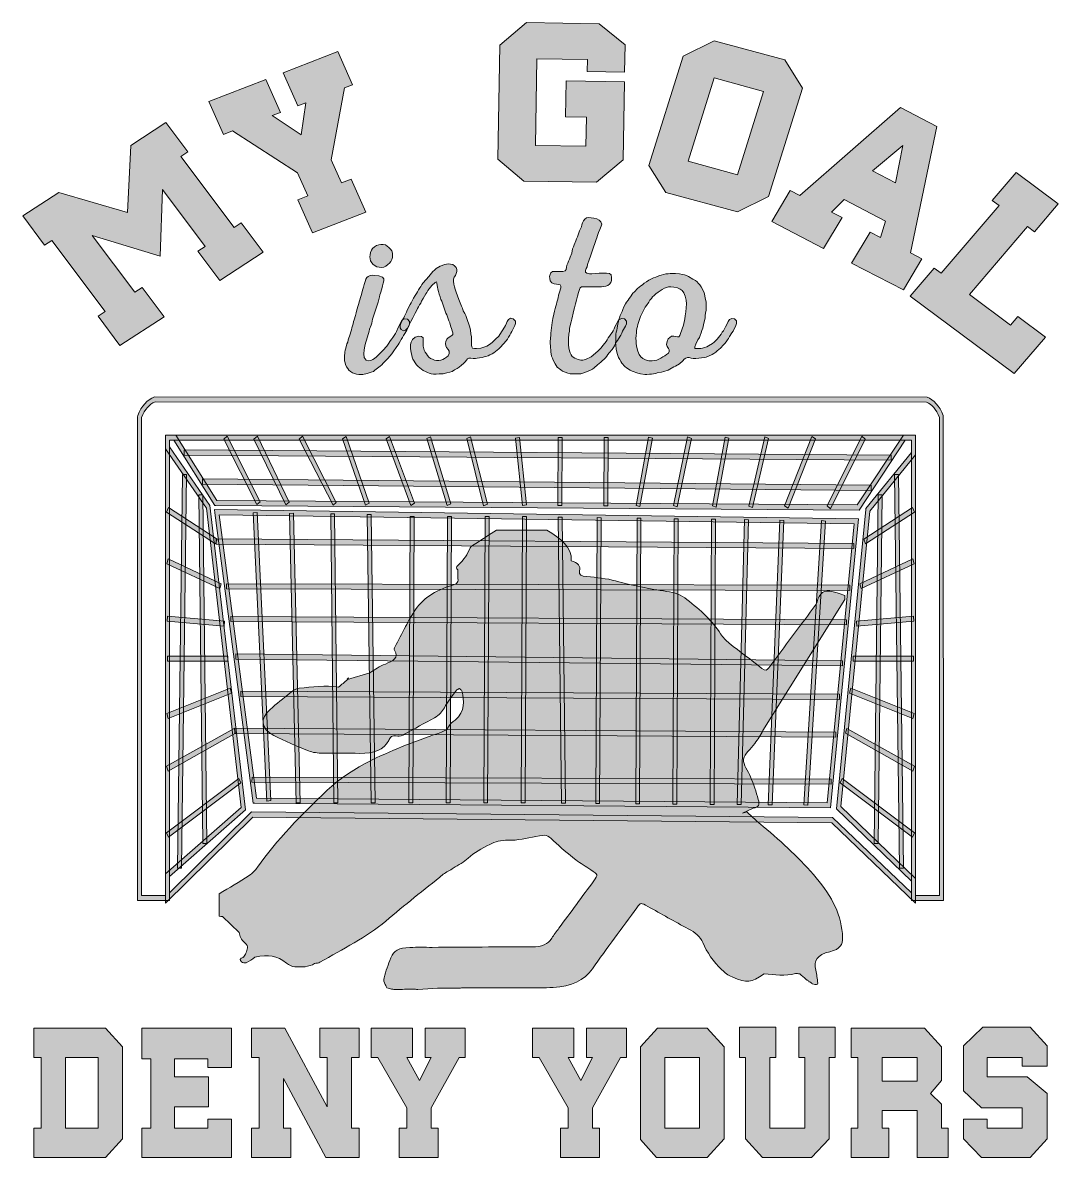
# Model space of a CAD drawing. Header units: inches. Extents: x 0.5 to 14.5, y -16.1 to -0.8.
import ezdxf

# ---------------------------------------------------------------- set-up
doc = ezdxf.new("R2010")
doc.units = ezdxf.units.IN
doc.header["$MEASUREMENT"] = 0
doc.layers.add('Layer 1', color=7, linetype='Continuous')

# ---------------------------------------------------------------- blocks, each defined once
blk = doc.blocks.new('block 6')
at = {"layer": 'Layer 1', "true_color": 0xc69c6d}
h = blk.add_hatch(color=33, dxfattribs=at)
h.dxf.hatch_style = 2
edge = h.paths.add_edge_path()
edge.add_spline(control_points=[(2.084, -12.617), (2.084, -12.617), (2.084, -6.116), (2.084, -6.116), (2.084, -6.116), (2.088, -6.1), (2.088, -6.1), (2.141, -5.971), (2.212, -5.89), (2.313, -5.851), (2.313, -5.851), (12.694, -5.853), (12.694, -5.853), (12.788, -5.89), (12.859, -5.971), (12.912, -6.1), (12.912, -6.1), (12.916, -12.617), (12.916, -12.617), (12.916, -12.617), (12.486, -12.617), (12.486, -12.617), (12.486, -12.617), (12.486, -6.433), (12.486, -6.433), (12.486, -6.433), (2.514, -6.433), (2.514, -6.433), (2.514, -6.433), (2.514, -12.617), (2.514, -12.617), (2.514, -12.617), (2.084, -12.617), (2.084, -12.617), (2.084, -12.617), (2.084, -12.617), (2.084, -12.617)], knot_values=[0, 0, 0, 0, 1, 1, 1, 2, 2, 2, 3, 3, 3, 4, 4, 4, 5, 5, 5, 6, 6, 6, 7, 7, 7, 8, 8, 8, 9, 9, 9, 10, 10, 10, 11, 11, 11, 12, 12, 12, 12], degree=3, periodic=1)
edge = h.paths.add_edge_path()
edge.add_spline(control_points=[(2.46, -12.548), (2.46, -12.548), (2.46, -6.364), (2.46, -6.364), (2.46, -6.364), (12.54, -6.364), (12.54, -6.364), (12.54, -6.364), (12.54, -12.548), (12.54, -12.548), (12.54, -12.548), (12.862, -12.548), (12.862, -12.548), (12.862, -12.548), (12.862, -6.125), (12.862, -6.125), (12.816, -6.016), (12.758, -5.95), (12.687, -5.92), (12.687, -5.92), (2.321, -5.918), (2.321, -5.918), (2.242, -5.95), (2.184, -6.016), (2.138, -6.125), (2.138, -6.125), (2.138, -12.548), (2.138, -12.548), (2.138, -12.548), (2.46, -12.548), (2.46, -12.548), (2.46, -12.548), (2.46, -12.548), (2.46, -12.548)], knot_values=[0, 0, 0, 0, 1, 1, 1, 2, 2, 2, 3, 3, 3, 4, 4, 4, 5, 5, 5, 6, 6, 6, 7, 7, 7, 8, 8, 8, 9, 9, 9, 10, 10, 10, 11, 11, 11, 11], degree=3, periodic=1)
at = {"layer": 'Layer 1', "lineweight": 0}
for points, knots in [([(2.084, -12.617), (2.084, -12.617), (2.084, -6.116), (2.084, -6.116), (2.084, -6.116), (2.088, -6.1), (2.088, -6.1), (2.141, -5.971), (2.212, -5.89), (2.313, -5.851), (2.313, -5.851), (12.694, -5.853), (12.694, -5.853), (12.788, -5.89), (12.859, -5.971), (12.912, -6.1), (12.912, -6.1), (12.916, -12.617), (12.916, -12.617), (12.916, -12.617), (12.486, -12.617), (12.486, -12.617), (12.486, -12.617), (12.486, -6.433), (12.486, -6.433), (12.486, -6.433), (2.514, -6.433), (2.514, -6.433), (2.514, -6.433), (2.514, -12.617), (2.514, -12.617), (2.514, -12.617), (2.084, -12.617), (2.084, -12.617), (2.084, -12.617), (2.084, -12.617), (2.084, -12.617)], [0, 0, 0, 0, 1, 1, 1, 2, 2, 2, 3, 3, 3, 4, 4, 4, 5, 5, 5, 6, 6, 6, 7, 7, 7, 8, 8, 8, 9, 9, 9, 10, 10, 10, 11, 11, 11, 12, 12, 12, 12]), ([(2.46, -12.548), (2.46, -12.548), (2.46, -6.364), (2.46, -6.364), (2.46, -6.364), (12.54, -6.364), (12.54, -6.364), (12.54, -6.364), (12.54, -12.548), (12.54, -12.548), (12.54, -12.548), (12.862, -12.548), (12.862, -12.548), (12.862, -12.548), (12.862, -6.125), (12.862, -6.125), (12.816, -6.016), (12.758, -5.95), (12.687, -5.92), (12.687, -5.92), (2.321, -5.918), (2.321, -5.918), (2.242, -5.95), (2.184, -6.016), (2.138, -6.125), (2.138, -6.125), (2.138, -12.548), (2.138, -12.548), (2.138, -12.548), (2.46, -12.548), (2.46, -12.548), (2.46, -12.548), (2.46, -12.548), (2.46, -12.548)], [0, 0, 0, 0, 1, 1, 1, 2, 2, 2, 3, 3, 3, 4, 4, 4, 5, 5, 5, 6, 6, 6, 7, 7, 7, 8, 8, 8, 9, 9, 9, 10, 10, 10, 11, 11, 11, 11])]:
    blk.add_open_spline(points, degree=3, knots=knots, dxfattribs=at)
blk = doc.blocks.new('block 5')
at = {"layer": 'Layer 1'}
blk.add_blockref('block 6', (0, 0), dxfattribs=at)
blk = doc.blocks.new('block 4')
at = {"layer": 'Layer 1'}
blk.add_blockref('block 5', (0, 0), dxfattribs=at)
blk = doc.blocks.new('block 9')
at = {"layer": 'Layer 1', "true_color": 0xc69c6d}
h = blk.add_hatch(color=33, dxfattribs=at)
h.dxf.hatch_style = 2
h.paths.add_polyline_path([(2.46, -12.652), (2.46, -12.257), (3.477, -11.367), (3.01, -7.346), (2.46, -6.548), (2.46, -6.364), (2.601, -6.364), (3.149, -7.241), (11.756, -7.302), (12.376, -6.364), (12.54, -6.364), (12.54, -6.628), (11.925, -7.384), (11.534, -11.352), (12.54, -12.319), (12.54, -12.651), (11.414, -11.571), (3.634, -11.494)])
h.paths.add_polyline_path([(12.486, -12.354), (11.477, -11.383), (11.873, -7.363), (11.874, -7.351), (12.486, -6.599), (12.486, -6.433), (12.4, -6.433), (11.781, -7.371), (3.136, -7.31), (3.124, -7.309), (2.575, -6.433), (2.514, -6.433), (2.514, -6.522), (3.055, -7.308), (3.535, -11.399), (2.514, -12.293), (2.514, -12.513), (3.609, -11.432), (3.616, -11.425), (11.423, -11.502), (12.486, -12.514)])
h.paths.add_polyline_path([(11.398, -11.371), (3.661, -11.309), (3.639, -11.309), (3.125, -7.406), (3.119, -7.365), (11.774, -7.487)])
h.paths.add_polyline_path([(11.714, -7.555), (3.183, -7.435), (3.683, -11.241), (11.351, -11.302)])
at = {"layer": 'Layer 1', "lineweight": 0}
for points in [[(2.46, -12.652), (2.46, -12.257), (3.477, -11.367), (3.01, -7.346), (2.46, -6.548), (2.46, -6.364), (2.601, -6.364), (3.149, -7.241), (11.756, -7.302), (12.376, -6.364), (12.54, -6.364), (12.54, -6.628), (11.925, -7.384), (11.534, -11.352), (12.54, -12.319), (12.54, -12.651), (11.414, -11.571), (3.634, -11.494), (2.46, -12.652), (2.46, -12.652)], [(12.486, -12.354), (11.477, -11.383), (11.873, -7.363), (11.874, -7.351), (12.486, -6.599), (12.486, -6.433), (12.4, -6.433), (11.781, -7.371), (3.136, -7.31), (3.124, -7.309), (2.575, -6.433), (2.514, -6.433), (2.514, -6.522), (3.055, -7.308), (3.535, -11.399), (2.514, -12.293), (2.514, -12.513), (3.609, -11.432), (3.616, -11.425), (11.423, -11.502), (12.486, -12.514), (12.486, -12.354), (12.486, -12.354)], [(11.398, -11.371), (3.661, -11.309), (3.639, -11.309), (3.125, -7.406), (3.119, -7.365), (11.774, -7.487), (11.398, -11.371), (11.398, -11.371)], [(11.714, -7.555), (3.183, -7.435), (3.683, -11.241), (11.351, -11.302), (11.714, -7.555), (11.714, -7.555)]]:
    blk.add_lwpolyline(points, dxfattribs=at)
blk = doc.blocks.new('block 8')
at = {"layer": 'Layer 1'}
blk.add_blockref('block 9', (0, 0), dxfattribs=at)
blk = doc.blocks.new('block 7')
at = {"layer": 'Layer 1'}
blk.add_blockref('block 8', (0, 0), dxfattribs=at)
blk = doc.blocks.new('block 12')
at = {"layer": 'Layer 1', "true_color": 0xc69c6d}
h = blk.add_hatch(color=33, dxfattribs=at)
h.dxf.hatch_style = 2
h.paths.add_polyline_path([(12.21, -6.702), (12.21, -6.633), (2.712, -6.562), (2.712, -6.631)])
at = {"layer": 'Layer 1', "lineweight": 0}
blk.add_lwpolyline([(12.21, -6.702), (12.21, -6.633), (2.712, -6.562), (2.712, -6.631), (12.21, -6.702), (12.21, -6.702)], dxfattribs=at)
blk = doc.blocks.new('block 11')
at = {"layer": 'Layer 1'}
blk.add_blockref('block 12', (0, 0), dxfattribs=at)
blk = doc.blocks.new('block 10')
at = {"layer": 'Layer 1'}
blk.add_blockref('block 11', (0, 0), dxfattribs=at)
blk = doc.blocks.new('block 15')
at = {"layer": 'Layer 1', "true_color": 0xc69c6d}
h = blk.add_hatch(color=33, dxfattribs=at)
h.dxf.hatch_style = 2
h.paths.add_polyline_path([(11.942, -7.107), (11.943, -7.038), (2.956, -6.953), (2.956, -7.022)])
at = {"layer": 'Layer 1', "lineweight": 0}
blk.add_lwpolyline([(11.942, -7.107), (11.943, -7.038), (2.956, -6.953), (2.956, -7.022), (11.942, -7.107), (11.942, -7.107)], dxfattribs=at)
blk = doc.blocks.new('block 14')
at = {"layer": 'Layer 1'}
blk.add_blockref('block 15', (0, 0), dxfattribs=at)
blk = doc.blocks.new('block 13')
at = {"layer": 'Layer 1'}
blk.add_blockref('block 14', (0, 0), dxfattribs=at)
blk = doc.blocks.new('block 18')
at = {"layer": 'Layer 1', "true_color": 0xc69c6d}
h = blk.add_hatch(color=33, dxfattribs=at)
h.dxf.hatch_style = 2
h.paths.add_polyline_path([(11.397, -7.352), (11.862, -6.417), (11.817, -6.38), (11.352, -7.315)])
at = {"layer": 'Layer 1', "lineweight": 0}
blk.add_lwpolyline([(11.397, -7.352), (11.862, -6.417), (11.817, -6.38), (11.352, -7.315), (11.397, -7.352), (11.397, -7.352)], dxfattribs=at)
blk = doc.blocks.new('block 17')
at = {"layer": 'Layer 1'}
blk.add_blockref('block 18', (0, 0), dxfattribs=at)
blk = doc.blocks.new('block 16')
at = {"layer": 'Layer 1'}
blk.add_blockref('block 17', (0, 0), dxfattribs=at)
blk = doc.blocks.new('block 21')
at = {"layer": 'Layer 1', "true_color": 0xc69c6d}
h = blk.add_hatch(color=33, dxfattribs=at)
h.dxf.hatch_style = 2
h.paths.add_polyline_path([(10.826, -7.346), (11.196, -6.414), (11.148, -6.383), (10.779, -7.314)])
at = {"layer": 'Layer 1', "lineweight": 0}
blk.add_lwpolyline([(10.826, -7.346), (11.196, -6.414), (11.148, -6.383), (10.779, -7.314), (10.826, -7.346), (10.826, -7.346)], dxfattribs=at)
blk = doc.blocks.new('block 20')
at = {"layer": 'Layer 1'}
blk.add_blockref('block 21', (0, 0), dxfattribs=at)
blk = doc.blocks.new('block 19')
at = {"layer": 'Layer 1'}
blk.add_blockref('block 20', (0, 0), dxfattribs=at)
blk = doc.blocks.new('block 24')
at = {"layer": 'Layer 1', "true_color": 0xc69c6d}
h = blk.add_hatch(color=33, dxfattribs=at)
h.dxf.hatch_style = 2
h.paths.add_polyline_path([(10.351, -7.336), (10.566, -6.408), (10.515, -6.388), (10.3, -7.317)])
at = {"layer": 'Layer 1', "lineweight": 0}
blk.add_lwpolyline([(10.351, -7.336), (10.566, -6.408), (10.515, -6.388), (10.3, -7.317), (10.351, -7.336), (10.351, -7.336)], dxfattribs=at)
blk = doc.blocks.new('block 23')
at = {"layer": 'Layer 1'}
blk.add_blockref('block 24', (0, 0), dxfattribs=at)
blk = doc.blocks.new('block 22')
at = {"layer": 'Layer 1'}
blk.add_blockref('block 23', (0, 0), dxfattribs=at)
blk = doc.blocks.new('block 27')
at = {"layer": 'Layer 1', "true_color": 0xc69c6d}
h = blk.add_hatch(color=33, dxfattribs=at)
h.dxf.hatch_style = 2
h.paths.add_polyline_path([(9.862, -7.331), (10.032, -6.406), (9.98, -6.39), (9.811, -7.315)])
at = {"layer": 'Layer 1', "lineweight": 0}
blk.add_lwpolyline([(9.862, -7.331), (10.032, -6.406), (9.98, -6.39), (9.811, -7.315), (9.862, -7.331), (9.862, -7.331)], dxfattribs=at)
blk = doc.blocks.new('block 26')
at = {"layer": 'Layer 1'}
blk.add_blockref('block 27', (0, 0), dxfattribs=at)
blk = doc.blocks.new('block 25')
at = {"layer": 'Layer 1'}
blk.add_blockref('block 26', (0, 0), dxfattribs=at)
blk = doc.blocks.new('block 30')
at = {"layer": 'Layer 1', "true_color": 0xc69c6d}
h = blk.add_hatch(color=33, dxfattribs=at)
h.dxf.hatch_style = 2
h.paths.add_polyline_path([(9.338, -7.328), (9.529, -6.407), (9.477, -6.389), (9.286, -7.31)])
at = {"layer": 'Layer 1', "lineweight": 0}
blk.add_lwpolyline([(9.338, -7.328), (9.529, -6.407), (9.477, -6.389), (9.286, -7.31), (9.338, -7.328), (9.338, -7.328)], dxfattribs=at)
blk = doc.blocks.new('block 29')
at = {"layer": 'Layer 1'}
blk.add_blockref('block 30', (0, 0), dxfattribs=at)
blk = doc.blocks.new('block 28')
at = {"layer": 'Layer 1'}
blk.add_blockref('block 29', (0, 0), dxfattribs=at)
blk = doc.blocks.new('block 33')
at = {"layer": 'Layer 1', "true_color": 0xc69c6d}
h = blk.add_hatch(color=33, dxfattribs=at)
h.dxf.hatch_style = 2
h.paths.add_polyline_path([(8.837, -7.324), (9.004, -6.406), (8.952, -6.39), (8.785, -7.308)])
at = {"layer": 'Layer 1', "lineweight": 0}
blk.add_lwpolyline([(8.837, -7.324), (9.004, -6.406), (8.952, -6.39), (8.785, -7.308), (8.837, -7.324), (8.837, -7.324)], dxfattribs=at)
blk = doc.blocks.new('block 32')
at = {"layer": 'Layer 1'}
blk.add_blockref('block 33', (0, 0), dxfattribs=at)
blk = doc.blocks.new('block 31')
at = {"layer": 'Layer 1'}
blk.add_blockref('block 32', (0, 0), dxfattribs=at)
blk = doc.blocks.new('block 36')
at = {"layer": 'Layer 1', "true_color": 0xc69c6d}
h = blk.add_hatch(color=33, dxfattribs=at)
h.dxf.hatch_style = 2
h.paths.add_polyline_path([(8.405, -7.313), (8.409, -6.398), (8.356, -6.398), (8.352, -7.312)])
at = {"layer": 'Layer 1', "lineweight": 0}
blk.add_lwpolyline([(8.405, -7.313), (8.409, -6.398), (8.356, -6.398), (8.352, -7.312), (8.405, -7.313), (8.405, -7.313)], dxfattribs=at)
blk = doc.blocks.new('block 35')
at = {"layer": 'Layer 1'}
blk.add_blockref('block 36', (0, 0), dxfattribs=at)
blk = doc.blocks.new('block 34')
at = {"layer": 'Layer 1'}
blk.add_blockref('block 35', (0, 0), dxfattribs=at)
blk = doc.blocks.new('block 39')
at = {"layer": 'Layer 1', "true_color": 0xc69c6d}
h = blk.add_hatch(color=33, dxfattribs=at)
h.dxf.hatch_style = 2
h.paths.add_polyline_path([(7.785, -7.308), (7.789, -6.398), (7.736, -6.398), (7.732, -7.308)])
at = {"layer": 'Layer 1', "lineweight": 0}
blk.add_lwpolyline([(7.785, -7.308), (7.789, -6.398), (7.736, -6.398), (7.732, -7.308), (7.785, -7.308), (7.785, -7.308)], dxfattribs=at)
blk = doc.blocks.new('block 38')
at = {"layer": 'Layer 1'}
blk.add_blockref('block 39', (0, 0), dxfattribs=at)
blk = doc.blocks.new('block 37')
at = {"layer": 'Layer 1'}
blk.add_blockref('block 38', (0, 0), dxfattribs=at)
blk = doc.blocks.new('block 42')
at = {"layer": 'Layer 1', "true_color": 0xc69c6d}
h = blk.add_hatch(color=33, dxfattribs=at)
h.dxf.hatch_style = 2
h.paths.add_polyline_path([(7.259, -7.309), (7.312, -7.3), (7.216, -6.394), (7.164, -6.403)])
at = {"layer": 'Layer 1', "lineweight": 0}
blk.add_lwpolyline([(7.259, -7.309), (7.312, -7.3), (7.216, -6.394), (7.164, -6.403), (7.259, -7.309), (7.259, -7.309)], dxfattribs=at)
blk = doc.blocks.new('block 41')
at = {"layer": 'Layer 1'}
blk.add_blockref('block 42', (0, 0), dxfattribs=at)
blk = doc.blocks.new('block 40')
at = {"layer": 'Layer 1'}
blk.add_blockref('block 41', (0, 0), dxfattribs=at)
blk = doc.blocks.new('block 45')
at = {"layer": 'Layer 1', "true_color": 0xc69c6d}
h = blk.add_hatch(color=33, dxfattribs=at)
h.dxf.hatch_style = 2
h.paths.add_polyline_path([(6.735, -7.312), (6.786, -7.29), (6.56, -6.388), (6.509, -6.409)])
at = {"layer": 'Layer 1', "lineweight": 0}
blk.add_lwpolyline([(6.735, -7.312), (6.786, -7.29), (6.56, -6.388), (6.509, -6.409), (6.735, -7.312), (6.735, -7.312)], dxfattribs=at)
blk = doc.blocks.new('block 44')
at = {"layer": 'Layer 1'}
blk.add_blockref('block 45', (0, 0), dxfattribs=at)
blk = doc.blocks.new('block 43')
at = {"layer": 'Layer 1'}
blk.add_blockref('block 44', (0, 0), dxfattribs=at)
blk = doc.blocks.new('block 48')
at = {"layer": 'Layer 1', "true_color": 0xc69c6d}
h = blk.add_hatch(color=33, dxfattribs=at)
h.dxf.hatch_style = 2
h.paths.add_polyline_path([(6.247, -7.31), (6.297, -7.285), (6.023, -6.386), (5.973, -6.411)])
at = {"layer": 'Layer 1', "lineweight": 0}
blk.add_lwpolyline([(6.247, -7.31), (6.297, -7.285), (6.023, -6.386), (5.973, -6.411), (6.247, -7.31), (6.247, -7.31)], dxfattribs=at)
blk = doc.blocks.new('block 47')
at = {"layer": 'Layer 1'}
blk.add_blockref('block 48', (0, 0), dxfattribs=at)
blk = doc.blocks.new('block 46')
at = {"layer": 'Layer 1'}
blk.add_blockref('block 47', (0, 0), dxfattribs=at)
blk = doc.blocks.new('block 51')
at = {"layer": 'Layer 1', "true_color": 0xc69c6d}
h = blk.add_hatch(color=33, dxfattribs=at)
h.dxf.hatch_style = 2
h.paths.add_polyline_path([(5.759, -7.309), (5.807, -7.279), (5.473, -6.383), (5.425, -6.413)])
at = {"layer": 'Layer 1', "lineweight": 0}
blk.add_lwpolyline([(5.759, -7.309), (5.807, -7.279), (5.473, -6.383), (5.425, -6.413), (5.759, -7.309), (5.759, -7.309)], dxfattribs=at)
blk = doc.blocks.new('block 50')
at = {"layer": 'Layer 1'}
blk.add_blockref('block 51', (0, 0), dxfattribs=at)
blk = doc.blocks.new('block 49')
at = {"layer": 'Layer 1'}
blk.add_blockref('block 50', (0, 0), dxfattribs=at)
blk = doc.blocks.new('block 54')
at = {"layer": 'Layer 1', "true_color": 0xc69c6d}
h = blk.add_hatch(color=33, dxfattribs=at)
h.dxf.hatch_style = 2
h.paths.add_polyline_path([(5.15, -7.304), (5.199, -7.276), (4.889, -6.384), (4.841, -6.412)])
at = {"layer": 'Layer 1', "lineweight": 0}
blk.add_lwpolyline([(5.15, -7.304), (5.199, -7.276), (4.889, -6.384), (4.841, -6.412), (5.15, -7.304), (5.15, -7.304)], dxfattribs=at)
blk = doc.blocks.new('block 53')
at = {"layer": 'Layer 1'}
blk.add_blockref('block 54', (0, 0), dxfattribs=at)
blk = doc.blocks.new('block 52')
at = {"layer": 'Layer 1'}
blk.add_blockref('block 53', (0, 0), dxfattribs=at)
blk = doc.blocks.new('block 57')
at = {"layer": 'Layer 1', "true_color": 0xc69c6d}
h = blk.add_hatch(color=33, dxfattribs=at)
h.dxf.hatch_style = 2
h.paths.add_polyline_path([(4.712, -7.306), (4.756, -7.268), (4.303, -6.379), (4.259, -6.417)])
at = {"layer": 'Layer 1', "lineweight": 0}
blk.add_lwpolyline([(4.712, -7.306), (4.756, -7.268), (4.303, -6.379), (4.259, -6.417), (4.712, -7.306), (4.712, -7.306)], dxfattribs=at)
blk = doc.blocks.new('block 56')
at = {"layer": 'Layer 1'}
blk.add_blockref('block 57', (0, 0), dxfattribs=at)
blk = doc.blocks.new('block 55')
at = {"layer": 'Layer 1'}
blk.add_blockref('block 56', (0, 0), dxfattribs=at)
blk = doc.blocks.new('block 60')
at = {"layer": 'Layer 1', "true_color": 0xc69c6d}
h = blk.add_hatch(color=33, dxfattribs=at)
h.dxf.hatch_style = 2
h.paths.add_polyline_path([(4.079, -7.3), (4.124, -7.264), (3.695, -6.38), (3.65, -6.417)])
at = {"layer": 'Layer 1', "lineweight": 0}
blk.add_lwpolyline([(4.079, -7.3), (4.124, -7.264), (3.695, -6.38), (3.65, -6.417), (4.079, -7.3), (4.079, -7.3)], dxfattribs=at)
blk = doc.blocks.new('block 59')
at = {"layer": 'Layer 1'}
blk.add_blockref('block 60', (0, 0), dxfattribs=at)
blk = doc.blocks.new('block 58')
at = {"layer": 'Layer 1'}
blk.add_blockref('block 59', (0, 0), dxfattribs=at)
blk = doc.blocks.new('block 63')
at = {"layer": 'Layer 1', "true_color": 0xc69c6d}
h = blk.add_hatch(color=33, dxfattribs=at)
h.dxf.hatch_style = 2
h.paths.add_polyline_path([(3.686, -7.298), (3.731, -7.261), (3.29, -6.38), (3.245, -6.417)])
at = {"layer": 'Layer 1', "lineweight": 0}
blk.add_lwpolyline([(3.686, -7.298), (3.731, -7.261), (3.29, -6.38), (3.245, -6.417), (3.686, -7.298), (3.686, -7.298)], dxfattribs=at)
blk = doc.blocks.new('block 62')
at = {"layer": 'Layer 1'}
blk.add_blockref('block 63', (0, 0), dxfattribs=at)
blk = doc.blocks.new('block 61')
at = {"layer": 'Layer 1'}
blk.add_blockref('block 62', (0, 0), dxfattribs=at)
blk = doc.blocks.new('block 66')
at = {"layer": 'Layer 1', "true_color": 0xc69c6d}
h = blk.add_hatch(color=33, dxfattribs=at)
h.dxf.hatch_style = 2
h.paths.add_polyline_path([(11.869, -7.824), (12.525, -7.398), (12.501, -7.337), (11.846, -7.763)])
at = {"layer": 'Layer 1', "lineweight": 0}
blk.add_lwpolyline([(11.869, -7.824), (12.525, -7.398), (12.501, -7.337), (11.846, -7.763), (11.869, -7.824), (11.869, -7.824)], dxfattribs=at)
blk = doc.blocks.new('block 65')
at = {"layer": 'Layer 1'}
blk.add_blockref('block 66', (0, 0), dxfattribs=at)
blk = doc.blocks.new('block 64')
at = {"layer": 'Layer 1'}
blk.add_blockref('block 65', (0, 0), dxfattribs=at)
blk = doc.blocks.new('block 69')
at = {"layer": 'Layer 1', "true_color": 0xc69c6d}
h = blk.add_hatch(color=33, dxfattribs=at)
h.dxf.hatch_style = 2
h.paths.add_polyline_path([(11.807, -8.426), (12.522, -8.092), (12.504, -8.027), (11.789, -8.361)])
at = {"layer": 'Layer 1', "lineweight": 0}
blk.add_lwpolyline([(11.807, -8.426), (12.522, -8.092), (12.504, -8.027), (11.789, -8.361), (11.807, -8.426), (11.807, -8.426)], dxfattribs=at)
blk = doc.blocks.new('block 68')
at = {"layer": 'Layer 1'}
blk.add_blockref('block 69', (0, 0), dxfattribs=at)
blk = doc.blocks.new('block 67')
at = {"layer": 'Layer 1'}
blk.add_blockref('block 68', (0, 0), dxfattribs=at)
blk = doc.blocks.new('block 72')
at = {"layer": 'Layer 1', "true_color": 0xc69c6d}
h = blk.add_hatch(color=33, dxfattribs=at)
h.dxf.hatch_style = 2
h.paths.add_polyline_path([(11.751, -8.931), (12.515, -8.863), (12.511, -8.795), (11.747, -8.863)])
at = {"layer": 'Layer 1', "lineweight": 0}
blk.add_lwpolyline([(11.751, -8.931), (12.515, -8.863), (12.511, -8.795), (11.747, -8.863), (11.751, -8.931), (11.751, -8.931)], dxfattribs=at)
blk = doc.blocks.new('block 71')
at = {"layer": 'Layer 1'}
blk.add_blockref('block 72', (0, 0), dxfattribs=at)
blk = doc.blocks.new('block 70')
at = {"layer": 'Layer 1'}
blk.add_blockref('block 71', (0, 0), dxfattribs=at)
blk = doc.blocks.new('block 75')
at = {"layer": 'Layer 1', "true_color": 0xc69c6d}
h = blk.add_hatch(color=33, dxfattribs=at)
h.dxf.hatch_style = 2
h.paths.add_polyline_path([(11.703, -9.402), (12.513, -9.402), (12.513, -9.333), (11.703, -9.333)])
at = {"layer": 'Layer 1', "lineweight": 0}
blk.add_lwpolyline([(11.703, -9.402), (12.513, -9.402), (12.513, -9.333), (11.703, -9.333), (11.703, -9.402), (11.703, -9.402)], dxfattribs=at)
blk = doc.blocks.new('block 74')
at = {"layer": 'Layer 1'}
blk.add_blockref('block 75', (0, 0), dxfattribs=at)
blk = doc.blocks.new('block 73')
at = {"layer": 'Layer 1'}
blk.add_blockref('block 74', (0, 0), dxfattribs=at)
blk = doc.blocks.new('block 78')
at = {"layer": 'Layer 1', "true_color": 0xc69c6d}
h = blk.add_hatch(color=33, dxfattribs=at)
h.dxf.hatch_style = 2
h.paths.add_polyline_path([(12.505, -10.17), (12.521, -10.104), (11.668, -9.763), (11.653, -9.829)])
at = {"layer": 'Layer 1', "lineweight": 0}
blk.add_lwpolyline([(12.505, -10.17), (12.521, -10.104), (11.668, -9.763), (11.653, -9.829), (12.505, -10.17), (12.505, -10.17)], dxfattribs=at)
blk = doc.blocks.new('block 77')
at = {"layer": 'Layer 1'}
blk.add_blockref('block 78', (0, 0), dxfattribs=at)
blk = doc.blocks.new('block 76')
at = {"layer": 'Layer 1'}
blk.add_blockref('block 77', (0, 0), dxfattribs=at)
blk = doc.blocks.new('block 81')
at = {"layer": 'Layer 1', "true_color": 0xc69c6d}
h = blk.add_hatch(color=33, dxfattribs=at)
h.dxf.hatch_style = 2
h.paths.add_polyline_path([(12.502, -10.876), (12.524, -10.813), (11.618, -10.304), (11.597, -10.367)])
at = {"layer": 'Layer 1', "lineweight": 0}
blk.add_lwpolyline([(12.502, -10.876), (12.524, -10.813), (11.618, -10.304), (11.597, -10.367), (12.502, -10.876), (12.502, -10.876)], dxfattribs=at)
blk = doc.blocks.new('block 80')
at = {"layer": 'Layer 1'}
blk.add_blockref('block 81', (0, 0), dxfattribs=at)
blk = doc.blocks.new('block 79')
at = {"layer": 'Layer 1'}
blk.add_blockref('block 80', (0, 0), dxfattribs=at)
blk = doc.blocks.new('block 84')
at = {"layer": 'Layer 1', "true_color": 0xc69c6d}
h = blk.add_hatch(color=33, dxfattribs=at)
h.dxf.hatch_style = 2
h.paths.add_polyline_path([(12.5, -11.766), (12.526, -11.707), (11.555, -10.978), (11.528, -11.037)])
at = {"layer": 'Layer 1', "lineweight": 0}
blk.add_lwpolyline([(12.5, -11.766), (12.526, -11.707), (11.555, -10.978), (11.528, -11.037), (12.5, -11.766), (12.5, -11.766)], dxfattribs=at)
blk = doc.blocks.new('block 83')
at = {"layer": 'Layer 1'}
blk.add_blockref('block 84', (0, 0), dxfattribs=at)
blk = doc.blocks.new('block 82')
at = {"layer": 'Layer 1'}
blk.add_blockref('block 83', (0, 0), dxfattribs=at)
blk = doc.blocks.new('block 87')
at = {"layer": 'Layer 1', "true_color": 0xc69c6d}
h = blk.add_hatch(color=33, dxfattribs=at)
h.dxf.hatch_style = 2
h.paths.add_polyline_path([(12.036, -11.852), (12.091, -7.165), (12.038, -7.164), (11.983, -11.851)])
at = {"layer": 'Layer 1', "lineweight": 0}
blk.add_lwpolyline([(12.036, -11.852), (12.091, -7.165), (12.038, -7.164), (11.983, -11.851), (12.036, -11.852), (12.036, -11.852)], dxfattribs=at)
blk = doc.blocks.new('block 86')
at = {"layer": 'Layer 1'}
blk.add_blockref('block 87', (0, 0), dxfattribs=at)
blk = doc.blocks.new('block 85')
at = {"layer": 'Layer 1'}
blk.add_blockref('block 86', (0, 0), dxfattribs=at)
blk = doc.blocks.new('block 90')
at = {"layer": 'Layer 1', "true_color": 0xc69c6d}
h = blk.add_hatch(color=33, dxfattribs=at)
h.dxf.hatch_style = 2
h.paths.add_polyline_path([(12.326, -12.183), (12.379, -12.182), (12.311, -6.894), (12.258, -6.895)])
at = {"layer": 'Layer 1', "lineweight": 0}
blk.add_lwpolyline([(12.326, -12.183), (12.379, -12.182), (12.311, -6.894), (12.258, -6.895), (12.326, -12.183), (12.326, -12.183)], dxfattribs=at)
blk = doc.blocks.new('block 89')
at = {"layer": 'Layer 1'}
blk.add_blockref('block 90', (0, 0), dxfattribs=at)
blk = doc.blocks.new('block 88')
at = {"layer": 'Layer 1'}
blk.add_blockref('block 89', (0, 0), dxfattribs=at)
blk = doc.blocks.new('block 93')
at = {"layer": 'Layer 1', "true_color": 0xc69c6d}
h = blk.add_hatch(color=33, dxfattribs=at)
h.dxf.hatch_style = 2
h.paths.add_polyline_path([(11.091, -11.337), (11.33, -7.518), (11.277, -7.512), (11.038, -11.331)])
at = {"layer": 'Layer 1', "lineweight": 0}
blk.add_lwpolyline([(11.091, -11.337), (11.33, -7.518), (11.277, -7.512), (11.038, -11.331), (11.091, -11.337), (11.091, -11.337)], dxfattribs=at)
blk = doc.blocks.new('block 92')
at = {"layer": 'Layer 1'}
blk.add_blockref('block 93', (0, 0), dxfattribs=at)
blk = doc.blocks.new('block 91')
at = {"layer": 'Layer 1'}
blk.add_blockref('block 92', (0, 0), dxfattribs=at)
blk = doc.blocks.new('block 96')
at = {"layer": 'Layer 1', "true_color": 0xc69c6d}
h = blk.add_hatch(color=33, dxfattribs=at)
h.dxf.hatch_style = 2
h.paths.add_polyline_path([(10.615, -11.332), (10.77, -7.509), (10.717, -7.505), (10.561, -11.329)])
at = {"layer": 'Layer 1', "lineweight": 0}
blk.add_lwpolyline([(10.615, -11.332), (10.77, -7.509), (10.717, -7.505), (10.561, -11.329), (10.615, -11.332), (10.615, -11.332)], dxfattribs=at)
blk = doc.blocks.new('block 95')
at = {"layer": 'Layer 1'}
blk.add_blockref('block 96', (0, 0), dxfattribs=at)
blk = doc.blocks.new('block 94')
at = {"layer": 'Layer 1'}
blk.add_blockref('block 95', (0, 0), dxfattribs=at)
blk = doc.blocks.new('block 99')
at = {"layer": 'Layer 1', "true_color": 0xc69c6d}
h = blk.add_hatch(color=33, dxfattribs=at)
h.dxf.hatch_style = 2
h.paths.add_polyline_path([(10.197, -11.328), (10.293, -7.502), (10.24, -7.499), (10.144, -11.326)])
at = {"layer": 'Layer 1', "lineweight": 0}
blk.add_lwpolyline([(10.197, -11.328), (10.293, -7.502), (10.24, -7.499), (10.144, -11.326), (10.197, -11.328), (10.197, -11.328)], dxfattribs=at)
blk = doc.blocks.new('block 98')
at = {"layer": 'Layer 1'}
blk.add_blockref('block 99', (0, 0), dxfattribs=at)
blk = doc.blocks.new('block 97')
at = {"layer": 'Layer 1'}
blk.add_blockref('block 98', (0, 0), dxfattribs=at)
blk = doc.blocks.new('block 102')
at = {"layer": 'Layer 1', "true_color": 0xc69c6d}
h = blk.add_hatch(color=33, dxfattribs=at)
h.dxf.hatch_style = 2
h.paths.add_polyline_path([(9.833, -11.324), (9.852, -7.494), (9.798, -7.494), (9.78, -11.324)])
at = {"layer": 'Layer 1', "lineweight": 0}
blk.add_lwpolyline([(9.833, -11.324), (9.852, -7.494), (9.798, -7.494), (9.78, -11.324), (9.833, -11.324), (9.833, -11.324)], dxfattribs=at)
blk = doc.blocks.new('block 101')
at = {"layer": 'Layer 1'}
blk.add_blockref('block 102', (0, 0), dxfattribs=at)
blk = doc.blocks.new('block 100')
at = {"layer": 'Layer 1'}
blk.add_blockref('block 101', (0, 0), dxfattribs=at)
blk = doc.blocks.new('block 105')
at = {"layer": 'Layer 1', "true_color": 0xc69c6d}
h = blk.add_hatch(color=33, dxfattribs=at)
h.dxf.hatch_style = 2
h.paths.add_polyline_path([(9.333, -11.32), (9.351, -7.488), (9.298, -7.487), (9.28, -11.32)])
at = {"layer": 'Layer 1', "lineweight": 0}
blk.add_lwpolyline([(9.333, -11.32), (9.351, -7.488), (9.298, -7.487), (9.28, -11.32), (9.333, -11.32), (9.333, -11.32)], dxfattribs=at)
blk = doc.blocks.new('block 104')
at = {"layer": 'Layer 1'}
blk.add_blockref('block 105', (0, 0), dxfattribs=at)
blk = doc.blocks.new('block 103')
at = {"layer": 'Layer 1'}
blk.add_blockref('block 104', (0, 0), dxfattribs=at)
blk = doc.blocks.new('block 108')
at = {"layer": 'Layer 1', "true_color": 0xc69c6d}
h = blk.add_hatch(color=33, dxfattribs=at)
h.dxf.hatch_style = 2
h.paths.add_polyline_path([(8.832, -11.316), (8.85, -7.48), (8.797, -7.48), (8.779, -11.316)])
at = {"layer": 'Layer 1', "lineweight": 0}
blk.add_lwpolyline([(8.832, -11.316), (8.85, -7.48), (8.797, -7.48), (8.779, -11.316), (8.832, -11.316), (8.832, -11.316)], dxfattribs=at)
blk = doc.blocks.new('block 107')
at = {"layer": 'Layer 1'}
blk.add_blockref('block 108', (0, 0), dxfattribs=at)
blk = doc.blocks.new('block 106')
at = {"layer": 'Layer 1'}
blk.add_blockref('block 107', (0, 0), dxfattribs=at)
blk = doc.blocks.new('block 111')
at = {"layer": 'Layer 1', "true_color": 0xc69c6d}
h = blk.add_hatch(color=33, dxfattribs=at)
h.dxf.hatch_style = 2
h.paths.add_polyline_path([(8.295, -11.312), (8.314, -7.473), (8.261, -7.472), (8.242, -11.312)])
at = {"layer": 'Layer 1', "lineweight": 0}
blk.add_lwpolyline([(8.295, -11.312), (8.314, -7.473), (8.261, -7.472), (8.242, -11.312), (8.295, -11.312), (8.295, -11.312)], dxfattribs=at)
blk = doc.blocks.new('block 110')
at = {"layer": 'Layer 1'}
blk.add_blockref('block 111', (0, 0), dxfattribs=at)
blk = doc.blocks.new('block 109')
at = {"layer": 'Layer 1'}
blk.add_blockref('block 110', (0, 0), dxfattribs=at)
blk = doc.blocks.new('block 114')
at = {"layer": 'Layer 1', "true_color": 0xc69c6d}
h = blk.add_hatch(color=33, dxfattribs=at)
h.dxf.hatch_style = 2
h.paths.add_polyline_path([(7.783, -11.309), (7.837, -11.308), (7.789, -7.465), (7.736, -7.466)])
at = {"layer": 'Layer 1', "lineweight": 0}
blk.add_lwpolyline([(7.783, -11.309), (7.837, -11.308), (7.789, -7.465), (7.736, -7.466), (7.783, -11.309), (7.783, -11.309)], dxfattribs=at)
blk = doc.blocks.new('block 113')
at = {"layer": 'Layer 1'}
blk.add_blockref('block 114', (0, 0), dxfattribs=at)
blk = doc.blocks.new('block 112')
at = {"layer": 'Layer 1'}
blk.add_blockref('block 113', (0, 0), dxfattribs=at)
blk = doc.blocks.new('block 117')
at = {"layer": 'Layer 1', "true_color": 0xc69c6d}
h = blk.add_hatch(color=33, dxfattribs=at)
h.dxf.hatch_style = 2
h.paths.add_polyline_path([(7.294, -11.304), (7.312, -7.459), (7.259, -7.458), (7.241, -11.304)])
at = {"layer": 'Layer 1', "lineweight": 0}
blk.add_lwpolyline([(7.294, -11.304), (7.312, -7.459), (7.259, -7.458), (7.241, -11.304), (7.294, -11.304), (7.294, -11.304)], dxfattribs=at)
blk = doc.blocks.new('block 116')
at = {"layer": 'Layer 1'}
blk.add_blockref('block 117', (0, 0), dxfattribs=at)
blk = doc.blocks.new('block 115')
at = {"layer": 'Layer 1'}
blk.add_blockref('block 116', (0, 0), dxfattribs=at)
blk = doc.blocks.new('block 120')
at = {"layer": 'Layer 1', "true_color": 0xc69c6d}
h = blk.add_hatch(color=33, dxfattribs=at)
h.dxf.hatch_style = 2
h.paths.add_polyline_path([(6.79, -11.304), (6.809, -7.459), (6.755, -7.458), (6.737, -11.304)])
at = {"layer": 'Layer 1', "lineweight": 0}
blk.add_lwpolyline([(6.79, -11.304), (6.809, -7.459), (6.755, -7.458), (6.737, -11.304), (6.79, -11.304), (6.79, -11.304)], dxfattribs=at)
blk = doc.blocks.new('block 119')
at = {"layer": 'Layer 1'}
blk.add_blockref('block 120', (0, 0), dxfattribs=at)
blk = doc.blocks.new('block 118')
at = {"layer": 'Layer 1'}
blk.add_blockref('block 119', (0, 0), dxfattribs=at)
blk = doc.blocks.new('block 123')
at = {"layer": 'Layer 1', "true_color": 0xc69c6d}
h = blk.add_hatch(color=33, dxfattribs=at)
h.dxf.hatch_style = 2
h.paths.add_polyline_path([(6.286, -11.304), (6.305, -7.459), (6.252, -7.458), (6.233, -11.304)])
at = {"layer": 'Layer 1', "lineweight": 0}
blk.add_lwpolyline([(6.286, -11.304), (6.305, -7.459), (6.252, -7.458), (6.233, -11.304), (6.286, -11.304), (6.286, -11.304)], dxfattribs=at)
blk = doc.blocks.new('block 122')
at = {"layer": 'Layer 1'}
blk.add_blockref('block 123', (0, 0), dxfattribs=at)
blk = doc.blocks.new('block 121')
at = {"layer": 'Layer 1'}
blk.add_blockref('block 122', (0, 0), dxfattribs=at)
blk = doc.blocks.new('block 126')
at = {"layer": 'Layer 1', "true_color": 0xc69c6d}
h = blk.add_hatch(color=33, dxfattribs=at)
h.dxf.hatch_style = 2
h.paths.add_polyline_path([(5.783, -11.304), (5.801, -7.459), (5.748, -7.458), (5.729, -11.304)])
at = {"layer": 'Layer 1', "lineweight": 0}
blk.add_lwpolyline([(5.783, -11.304), (5.801, -7.459), (5.748, -7.458), (5.729, -11.304), (5.783, -11.304), (5.783, -11.304)], dxfattribs=at)
blk = doc.blocks.new('block 125')
at = {"layer": 'Layer 1'}
blk.add_blockref('block 126', (0, 0), dxfattribs=at)
blk = doc.blocks.new('block 124')
at = {"layer": 'Layer 1'}
blk.add_blockref('block 125', (0, 0), dxfattribs=at)
blk = doc.blocks.new('block 129')
at = {"layer": 'Layer 1', "true_color": 0xc69c6d}
h = blk.add_hatch(color=33, dxfattribs=at)
h.dxf.hatch_style = 2
h.paths.add_polyline_path([(5.226, -11.305), (5.279, -11.303), (5.226, -7.428), (5.173, -7.43)])
at = {"layer": 'Layer 1', "lineweight": 0}
blk.add_lwpolyline([(5.226, -11.305), (5.279, -11.303), (5.226, -7.428), (5.173, -7.43), (5.226, -11.305), (5.226, -11.305)], dxfattribs=at)
blk = doc.blocks.new('block 128')
at = {"layer": 'Layer 1'}
blk.add_blockref('block 129', (0, 0), dxfattribs=at)
blk = doc.blocks.new('block 127')
at = {"layer": 'Layer 1'}
blk.add_blockref('block 128', (0, 0), dxfattribs=at)
blk = doc.blocks.new('block 132')
at = {"layer": 'Layer 1', "true_color": 0xc69c6d}
h = blk.add_hatch(color=33, dxfattribs=at)
h.dxf.hatch_style = 2
h.paths.add_polyline_path([(4.722, -11.304), (4.775, -11.303), (4.734, -7.421), (4.681, -7.423)])
at = {"layer": 'Layer 1', "lineweight": 0}
blk.add_lwpolyline([(4.722, -11.304), (4.775, -11.303), (4.734, -7.421), (4.681, -7.423), (4.722, -11.304), (4.722, -11.304)], dxfattribs=at)
blk = doc.blocks.new('block 131')
at = {"layer": 'Layer 1'}
blk.add_blockref('block 132', (0, 0), dxfattribs=at)
blk = doc.blocks.new('block 130')
at = {"layer": 'Layer 1'}
blk.add_blockref('block 131', (0, 0), dxfattribs=at)
blk = doc.blocks.new('block 135')
at = {"layer": 'Layer 1', "true_color": 0xc69c6d}
h = blk.add_hatch(color=33, dxfattribs=at)
h.dxf.hatch_style = 2
h.paths.add_polyline_path([(4.218, -11.305), (4.271, -11.303), (4.183, -7.413), (4.129, -7.415)])
at = {"layer": 'Layer 1', "lineweight": 0}
blk.add_lwpolyline([(4.218, -11.305), (4.271, -11.303), (4.183, -7.413), (4.129, -7.415), (4.218, -11.305), (4.218, -11.305)], dxfattribs=at)
blk = doc.blocks.new('block 134')
at = {"layer": 'Layer 1'}
blk.add_blockref('block 135', (0, 0), dxfattribs=at)
blk = doc.blocks.new('block 133')
at = {"layer": 'Layer 1'}
blk.add_blockref('block 134', (0, 0), dxfattribs=at)
blk = doc.blocks.new('block 138')
at = {"layer": 'Layer 1', "true_color": 0xc69c6d}
h = blk.add_hatch(color=33, dxfattribs=at)
h.dxf.hatch_style = 2
h.paths.add_polyline_path([(3.822, -11.279), (3.875, -11.274), (3.691, -7.405), (3.638, -7.409)])
at = {"layer": 'Layer 1', "lineweight": 0}
blk.add_lwpolyline([(3.822, -11.279), (3.875, -11.274), (3.691, -7.405), (3.638, -7.409), (3.822, -11.279), (3.822, -11.279)], dxfattribs=at)
blk = doc.blocks.new('block 137')
at = {"layer": 'Layer 1'}
blk.add_blockref('block 138', (0, 0), dxfattribs=at)
blk = doc.blocks.new('block 136')
at = {"layer": 'Layer 1'}
blk.add_blockref('block 137', (0, 0), dxfattribs=at)
blk = doc.blocks.new('block 141')
at = {"layer": 'Layer 1', "true_color": 0xc69c6d}
h = blk.add_hatch(color=33, dxfattribs=at)
h.dxf.hatch_style = 2
h.paths.add_polyline_path([(3.131, -7.824), (3.154, -7.763), (2.499, -7.337), (2.475, -7.398)])
at = {"layer": 'Layer 1', "lineweight": 0}
blk.add_lwpolyline([(3.131, -7.824), (3.154, -7.763), (2.499, -7.337), (2.475, -7.398), (3.131, -7.824), (3.131, -7.824)], dxfattribs=at)
blk = doc.blocks.new('block 140')
at = {"layer": 'Layer 1'}
blk.add_blockref('block 141', (0, 0), dxfattribs=at)
blk = doc.blocks.new('block 139')
at = {"layer": 'Layer 1'}
blk.add_blockref('block 140', (0, 0), dxfattribs=at)
blk = doc.blocks.new('block 144')
at = {"layer": 'Layer 1', "true_color": 0xc69c6d}
h = blk.add_hatch(color=33, dxfattribs=at)
h.dxf.hatch_style = 2
h.paths.add_polyline_path([(3.192, -8.426), (3.211, -8.361), (2.496, -8.027), (2.478, -8.092)])
at = {"layer": 'Layer 1', "lineweight": 0}
blk.add_lwpolyline([(3.192, -8.426), (3.211, -8.361), (2.496, -8.027), (2.478, -8.092), (3.192, -8.426), (3.192, -8.426)], dxfattribs=at)
blk = doc.blocks.new('block 143')
at = {"layer": 'Layer 1'}
blk.add_blockref('block 144', (0, 0), dxfattribs=at)
blk = doc.blocks.new('block 142')
at = {"layer": 'Layer 1'}
blk.add_blockref('block 143', (0, 0), dxfattribs=at)
blk = doc.blocks.new('block 147')
at = {"layer": 'Layer 1', "true_color": 0xc69c6d}
h = blk.add_hatch(color=33, dxfattribs=at)
h.dxf.hatch_style = 2
h.paths.add_polyline_path([(3.249, -8.931), (3.253, -8.863), (2.489, -8.795), (2.485, -8.863)])
at = {"layer": 'Layer 1', "lineweight": 0}
blk.add_lwpolyline([(3.249, -8.931), (3.253, -8.863), (2.489, -8.795), (2.485, -8.863), (3.249, -8.931), (3.249, -8.931)], dxfattribs=at)
blk = doc.blocks.new('block 146')
at = {"layer": 'Layer 1'}
blk.add_blockref('block 147', (0, 0), dxfattribs=at)
blk = doc.blocks.new('block 145')
at = {"layer": 'Layer 1'}
blk.add_blockref('block 146', (0, 0), dxfattribs=at)
blk = doc.blocks.new('block 150')
at = {"layer": 'Layer 1', "true_color": 0xc69c6d}
h = blk.add_hatch(color=33, dxfattribs=at)
h.dxf.hatch_style = 2
h.paths.add_polyline_path([(2.487, -9.402), (3.297, -9.402), (3.297, -9.333), (2.487, -9.333)])
at = {"layer": 'Layer 1', "lineweight": 0}
blk.add_lwpolyline([(2.487, -9.402), (3.297, -9.402), (3.297, -9.333), (2.487, -9.333), (2.487, -9.402), (2.487, -9.402)], dxfattribs=at)
blk = doc.blocks.new('block 149')
at = {"layer": 'Layer 1'}
blk.add_blockref('block 150', (0, 0), dxfattribs=at)
blk = doc.blocks.new('block 148')
at = {"layer": 'Layer 1'}
blk.add_blockref('block 149', (0, 0), dxfattribs=at)
blk = doc.blocks.new('block 153')
at = {"layer": 'Layer 1', "true_color": 0xc69c6d}
h = blk.add_hatch(color=33, dxfattribs=at)
h.dxf.hatch_style = 2
h.paths.add_polyline_path([(2.495, -10.17), (3.347, -9.829), (3.332, -9.763), (2.479, -10.104)])
at = {"layer": 'Layer 1', "lineweight": 0}
blk.add_lwpolyline([(2.495, -10.17), (3.347, -9.829), (3.332, -9.763), (2.479, -10.104), (2.495, -10.17), (2.495, -10.17)], dxfattribs=at)
blk = doc.blocks.new('block 152')
at = {"layer": 'Layer 1'}
blk.add_blockref('block 153', (0, 0), dxfattribs=at)
blk = doc.blocks.new('block 151')
at = {"layer": 'Layer 1'}
blk.add_blockref('block 152', (0, 0), dxfattribs=at)
blk = doc.blocks.new('block 156')
at = {"layer": 'Layer 1', "true_color": 0xc69c6d}
h = blk.add_hatch(color=33, dxfattribs=at)
h.dxf.hatch_style = 2
h.paths.add_polyline_path([(2.498, -10.876), (3.403, -10.367), (3.382, -10.304), (2.476, -10.813)])
at = {"layer": 'Layer 1', "lineweight": 0}
blk.add_lwpolyline([(2.498, -10.876), (3.403, -10.367), (3.382, -10.304), (2.476, -10.813), (2.498, -10.876), (2.498, -10.876)], dxfattribs=at)
blk = doc.blocks.new('block 155')
at = {"layer": 'Layer 1'}
blk.add_blockref('block 156', (0, 0), dxfattribs=at)
blk = doc.blocks.new('block 154')
at = {"layer": 'Layer 1'}
blk.add_blockref('block 155', (0, 0), dxfattribs=at)
blk = doc.blocks.new('block 159')
at = {"layer": 'Layer 1', "true_color": 0xc69c6d}
h = blk.add_hatch(color=33, dxfattribs=at)
h.dxf.hatch_style = 2
h.paths.add_polyline_path([(2.5, -11.766), (3.472, -11.037), (3.445, -10.978), (2.474, -11.707)])
at = {"layer": 'Layer 1', "lineweight": 0}
blk.add_lwpolyline([(2.5, -11.766), (3.472, -11.037), (3.445, -10.978), (2.474, -11.707), (2.5, -11.766), (2.5, -11.766)], dxfattribs=at)
blk = doc.blocks.new('block 158')
at = {"layer": 'Layer 1'}
blk.add_blockref('block 159', (0, 0), dxfattribs=at)
blk = doc.blocks.new('block 157')
at = {"layer": 'Layer 1'}
blk.add_blockref('block 158', (0, 0), dxfattribs=at)
blk = doc.blocks.new('block 162')
at = {"layer": 'Layer 1', "true_color": 0xc69c6d}
h = blk.add_hatch(color=33, dxfattribs=at)
h.dxf.hatch_style = 2
h.paths.add_polyline_path([(2.964, -11.852), (3.017, -11.851), (2.962, -7.164), (2.909, -7.165)])
at = {"layer": 'Layer 1', "lineweight": 0}
blk.add_lwpolyline([(2.964, -11.852), (3.017, -11.851), (2.962, -7.164), (2.909, -7.165), (2.964, -11.852), (2.964, -11.852)], dxfattribs=at)
blk = doc.blocks.new('block 161')
at = {"layer": 'Layer 1'}
blk.add_blockref('block 162', (0, 0), dxfattribs=at)
blk = doc.blocks.new('block 160')
at = {"layer": 'Layer 1'}
blk.add_blockref('block 161', (0, 0), dxfattribs=at)
blk = doc.blocks.new('block 165')
at = {"layer": 'Layer 1', "true_color": 0xc69c6d}
h = blk.add_hatch(color=33, dxfattribs=at)
h.dxf.hatch_style = 2
h.paths.add_polyline_path([(2.674, -12.183), (2.742, -6.895), (2.689, -6.894), (2.621, -12.182)])
at = {"layer": 'Layer 1', "lineweight": 0}
blk.add_lwpolyline([(2.674, -12.183), (2.742, -6.895), (2.689, -6.894), (2.621, -12.182), (2.674, -12.183), (2.674, -12.183)], dxfattribs=at)
blk = doc.blocks.new('block 164')
at = {"layer": 'Layer 1'}
blk.add_blockref('block 165', (0, 0), dxfattribs=at)
blk = doc.blocks.new('block 163')
at = {"layer": 'Layer 1'}
blk.add_blockref('block 164', (0, 0), dxfattribs=at)
blk = doc.blocks.new('block 168')
at = {"layer": 'Layer 1', "true_color": 0xc69c6d}
h = blk.add_hatch(color=33, dxfattribs=at)
h.dxf.hatch_style = 2
h.paths.add_polyline_path([(11.712, -7.888), (11.712, -7.819), (3.143, -7.759), (3.142, -7.828)])
at = {"layer": 'Layer 1', "lineweight": 0}
blk.add_lwpolyline([(11.712, -7.888), (11.712, -7.819), (3.143, -7.759), (3.142, -7.828), (11.712, -7.888), (11.712, -7.888)], dxfattribs=at)
blk = doc.blocks.new('block 167')
at = {"layer": 'Layer 1'}
blk.add_blockref('block 168', (0, 0), dxfattribs=at)
blk = doc.blocks.new('block 166')
at = {"layer": 'Layer 1'}
blk.add_blockref('block 167', (0, 0), dxfattribs=at)
blk = doc.blocks.new('block 171')
at = {"layer": 'Layer 1', "true_color": 0xc69c6d}
h = blk.add_hatch(color=33, dxfattribs=at)
h.dxf.hatch_style = 2
h.paths.add_polyline_path([(11.658, -8.45), (11.658, -8.381), (3.282, -8.36), (3.282, -8.429)])
at = {"layer": 'Layer 1', "lineweight": 0}
blk.add_lwpolyline([(11.658, -8.45), (11.658, -8.381), (3.282, -8.36), (3.282, -8.429), (11.658, -8.45), (11.658, -8.45)], dxfattribs=at)
blk = doc.blocks.new('block 170')
at = {"layer": 'Layer 1'}
blk.add_blockref('block 171', (0, 0), dxfattribs=at)
blk = doc.blocks.new('block 169')
at = {"layer": 'Layer 1'}
blk.add_blockref('block 170', (0, 0), dxfattribs=at)
blk = doc.blocks.new('block 174')
at = {"layer": 'Layer 1', "true_color": 0xc69c6d}
h = blk.add_hatch(color=33, dxfattribs=at)
h.dxf.hatch_style = 2
h.paths.add_polyline_path([(11.613, -8.914), (11.613, -8.845), (3.34, -8.799), (3.34, -8.868)])
at = {"layer": 'Layer 1', "lineweight": 0}
blk.add_lwpolyline([(11.613, -8.914), (11.613, -8.845), (3.34, -8.799), (3.34, -8.868), (11.613, -8.914), (11.613, -8.914)], dxfattribs=at)
blk = doc.blocks.new('block 173')
at = {"layer": 'Layer 1'}
blk.add_blockref('block 174', (0, 0), dxfattribs=at)
blk = doc.blocks.new('block 172')
at = {"layer": 'Layer 1'}
blk.add_blockref('block 173', (0, 0), dxfattribs=at)
blk = doc.blocks.new('block 177')
at = {"layer": 'Layer 1', "true_color": 0xc69c6d}
h = blk.add_hatch(color=33, dxfattribs=at)
h.dxf.hatch_style = 2
h.paths.add_polyline_path([(11.559, -9.463), (11.56, -9.395), (3.406, -9.303), (3.406, -9.372)])
at = {"layer": 'Layer 1', "lineweight": 0}
blk.add_lwpolyline([(11.559, -9.463), (11.56, -9.395), (3.406, -9.303), (3.406, -9.372), (11.559, -9.463), (11.559, -9.463)], dxfattribs=at)
blk = doc.blocks.new('block 176')
at = {"layer": 'Layer 1'}
blk.add_blockref('block 177', (0, 0), dxfattribs=at)
blk = doc.blocks.new('block 175')
at = {"layer": 'Layer 1'}
blk.add_blockref('block 176', (0, 0), dxfattribs=at)
blk = doc.blocks.new('block 180')
at = {"layer": 'Layer 1', "true_color": 0xc69c6d}
h = blk.add_hatch(color=33, dxfattribs=at)
h.dxf.hatch_style = 2
h.paths.add_polyline_path([(11.516, -9.915), (11.516, -9.846), (3.472, -9.804), (3.472, -9.873)])
at = {"layer": 'Layer 1', "lineweight": 0}
blk.add_lwpolyline([(11.516, -9.915), (11.516, -9.846), (3.472, -9.804), (3.472, -9.873), (11.516, -9.915), (11.516, -9.915)], dxfattribs=at)
blk = doc.blocks.new('block 179')
at = {"layer": 'Layer 1'}
blk.add_blockref('block 180', (0, 0), dxfattribs=at)
blk = doc.blocks.new('block 178')
at = {"layer": 'Layer 1'}
blk.add_blockref('block 179', (0, 0), dxfattribs=at)
blk = doc.blocks.new('block 183')
at = {"layer": 'Layer 1', "true_color": 0xc69c6d}
h = blk.add_hatch(color=33, dxfattribs=at)
h.dxf.hatch_style = 2
h.paths.add_polyline_path([(11.467, -10.422), (11.467, -10.353), (3.393, -10.301), (3.392, -10.37)])
at = {"layer": 'Layer 1', "lineweight": 0}
blk.add_lwpolyline([(11.467, -10.422), (11.467, -10.353), (3.393, -10.301), (3.392, -10.37), (11.467, -10.422), (11.467, -10.422)], dxfattribs=at)
blk = doc.blocks.new('block 182')
at = {"layer": 'Layer 1'}
blk.add_blockref('block 183', (0, 0), dxfattribs=at)
blk = doc.blocks.new('block 181')
at = {"layer": 'Layer 1'}
blk.add_blockref('block 182', (0, 0), dxfattribs=at)
blk = doc.blocks.new('block 186')
at = {"layer": 'Layer 1', "true_color": 0xc69c6d}
h = blk.add_hatch(color=33, dxfattribs=at)
h.dxf.hatch_style = 2
h.paths.add_polyline_path([(11.405, -11.054), (11.406, -10.985), (3.624, -10.957), (3.623, -11.026)])
at = {"layer": 'Layer 1', "lineweight": 0}
blk.add_lwpolyline([(11.405, -11.054), (11.406, -10.985), (3.624, -10.957), (3.623, -11.026), (11.405, -11.054), (11.405, -11.054)], dxfattribs=at)
blk = doc.blocks.new('block 185')
at = {"layer": 'Layer 1'}
blk.add_blockref('block 186', (0, 0), dxfattribs=at)
blk = doc.blocks.new('block 184')
at = {"layer": 'Layer 1'}
blk.add_blockref('block 185', (0, 0), dxfattribs=at)
blk = doc.blocks.new('block 3')
at = {"layer": 'Layer 1'}
for name in ['block 4', 'block 7', 'block 61', 'block 58', 'block 55', 'block 52', 'block 49', 'block 46', 'block 43', 'block 40', 'block 37', 'block 34', 'block 31', 'block 28', 'block 25', 'block 22', 'block 19', 'block 16', 'block 10', 'block 163', 'block 13', 'block 88', 'block 160', 'block 85', 'block 139', 'block 136', 'block 133', 'block 130', 'block 127', 'block 124', 'block 121', 'block 118', 'block 115', 'block 112', 'block 64', 'block 109', 'block 106', 'block 103', 'block 100', 'block 97', 'block 94', 'block 91', 'block 166', 'block 142', 'block 67', 'block 169', 'block 145', 'block 172', 'block 70', 'block 148', 'block 175', 'block 73', 'block 151', 'block 178', 'block 76', 'block 154', 'block 181', 'block 79', 'block 184', 'block 157', 'block 82']:
    blk.add_blockref(name, (0, 0), dxfattribs=at)
blk = doc.blocks.new('block 188')
at = {"layer": 'Layer 1', "true_color": 0xf2f2f2}
h = blk.add_hatch(color=7, dxfattribs=at)
h.dxf.hatch_style = 2
edge = h.paths.add_edge_path()
edge.add_spline(control_points=[(3.584, -12.28), (3.63, -12.25), (3.667, -12.209), (3.696, -12.169), (3.957, -11.802), (4.285, -11.464), (4.635, -11.135), (4.789, -10.99), (4.97, -10.864), (5.181, -10.756), (5.477, -10.605), (5.797, -10.483), (6.125, -10.37), (6.187, -10.349), (6.237, -10.33), (6.263, -10.282), (6.281, -10.249), (6.318, -10.219), (6.352, -10.192), (6.496, -10.073), (6.47, -9.937), (6.445, -9.8), (6.443, -9.789), (6.422, -9.778), (6.41, -9.768), (6.397, -9.776), (6.378, -9.782), (6.37, -9.792), (6.314, -9.869), (6.253, -9.946), (6.208, -10.026), (6.178, -10.079), (6.142, -10.124), (6.077, -10.16), (5.94, -10.233), (5.807, -10.309), (5.671, -10.382), (5.646, -10.396), (5.605, -10.415), (5.584, -10.41), (5.494, -10.385), (5.481, -10.428), (5.46, -10.467), (5.396, -10.593), (5.261, -10.642), (5.074, -10.639), (4.907, -10.636), (4.74, -10.641), (4.573, -10.637), (4.509, -10.636), (4.437, -10.628), (4.384, -10.606), (4.223, -10.542), (4.063, -10.475), (3.915, -10.398), (3.742, -10.307), (3.728, -10.17), (3.866, -10.049), (3.952, -9.974), (4.041, -9.9), (4.134, -9.828), (4.168, -9.801), (4.213, -9.767), (4.257, -9.764), (4.432, -9.752), (4.608, -9.715), (4.787, -9.751), (4.827, -9.716), (4.866, -9.681), (4.906, -9.646), (4.906, -9.646), (4.902, -9.643), (4.902, -9.643), (4.909, -9.637), (4.915, -9.632), (4.922, -9.626), (4.917, -9.632), (4.912, -9.639), (4.907, -9.645), (4.907, -9.645), (5.208, -9.556), (5.208, -9.556), (5.276, -9.516), (5.336, -9.468), (5.415, -9.439), (5.511, -9.402), (5.608, -9.35), (5.537, -9.253), (5.529, -9.243), (5.535, -9.226), (5.541, -9.213), (5.589, -9.121), (5.637, -9.03), (5.686, -8.938), (5.686, -8.938), (5.686, -8.938), (5.686, -8.938), (5.686, -8.938), (5.686, -8.937), (5.686, -8.937), (5.707, -8.898), (5.727, -8.859), (5.748, -8.819), (5.749, -8.821), (5.749, -8.823), (5.749, -8.825), (5.749, -8.825), (5.783, -8.766), (5.783, -8.766), (5.878, -8.598), (6.034, -8.466), (6.279, -8.393), (6.355, -8.371), (6.407, -8.355), (6.39, -8.289), (6.389, -8.287), (6.389, -8.286), (6.39, -8.284), (6.39, -8.284), (6.391, -8.175), (6.391, -8.175), (6.367, -8.159), (6.363, -8.134), (6.392, -8.109), (6.474, -8.04), (6.518, -7.962), (6.554, -7.879), (6.564, -7.855), (6.602, -7.836), (6.631, -7.818), (6.722, -7.758), (6.815, -7.7), (6.907, -7.641), (6.907, -7.641), (7.587, -7.641), (7.587, -7.641), (7.767, -7.752), (7.93, -7.868), (7.912, -8.052), (8.006, -8.075), (8.038, -8.124), (8.026, -8.189), (8.016, -8.242), (8.046, -8.258), (8.123, -8.264), (8.254, -8.276), (8.389, -8.289), (8.51, -8.322), (8.733, -8.383), (8.961, -8.431), (9.196, -8.463), (9.303, -8.478), (9.392, -8.514), (9.466, -8.571), (9.649, -8.712), (9.811, -8.861), (9.921, -9.035), (9.949, -9.08), (9.99, -9.123), (10.037, -9.16), (10.18, -9.274), (10.332, -9.383), (10.474, -9.498), (10.525, -9.538), (10.544, -9.522), (10.569, -9.488), (10.781, -9.203), (10.994, -8.919), (11.205, -8.634), (11.22, -8.615), (11.219, -8.59), (11.227, -8.569), (11.272, -8.455), (11.335, -8.434), (11.486, -8.484), (11.521, -8.495), (11.556, -8.507), (11.591, -8.519), (11.591, -8.519), (11.591, -8.574), (11.591, -8.574), (11.591, -8.574), (10.489, -10.334), (10.489, -10.334), (10.457, -10.392), (10.421, -10.449), (10.38, -10.506), (10.329, -10.578), (10.237, -10.646), (10.228, -10.719), (10.219, -10.795), (10.292, -10.875), (10.323, -10.954), (10.362, -11.055), (10.399, -11.156), (10.427, -11.259), (10.435, -11.286), (10.443, -11.316), (10.428, -11.34), (10.428, -11.34), (10.428, -11.34), (10.428, -11.34), (10.428, -11.34), (10.428, -11.34), (10.428, -11.34), (10.417, -11.356), (10.396, -11.369), (10.356, -11.374), (10.356, -11.374), (10.215, -11.441), (10.215, -11.441), (10.234, -11.436), (10.254, -11.432), (10.273, -11.426), (10.345, -11.491), (10.415, -11.557), (10.491, -11.62), (10.754, -11.839), (11, -12.066), (11.206, -12.312), (11.415, -12.56), (11.554, -12.823), (11.559, -13.115), (11.56, -13.207), (11.531, -13.268), (11.389, -13.303), (11.214, -13.346), (11.172, -13.42), (11.199, -13.551), (11.211, -13.609), (11.22, -13.668), (11.225, -13.726), (11.226, -13.749), (11.207, -13.75), (11.153, -13.733), (11.153, -13.733), (11.15, -13.735), (11.15, -13.735), (11.149, -13.734), (11.149, -13.732), (11.149, -13.73), (11.139, -13.723), (11.129, -13.716), (11.118, -13.708), (11.115, -13.708), (11.112, -13.708), (11.108, -13.708), (11.108, -13.706), (11.108, -13.704), (11.108, -13.702), (11.098, -13.695), (11.087, -13.688), (11.077, -13.681), (11.074, -13.681), (11.071, -13.681), (11.069, -13.681), (11.069, -13.679), (11.069, -13.677), (11.069, -13.675), (11.04, -13.65), (11.012, -13.626), (10.984, -13.601), (10.965, -13.599), (10.942, -13.592), (10.926, -13.596), (10.787, -13.637), (10.647, -13.616), (10.507, -13.599), (10.32, -13.725), (10.288, -13.73), (10.074, -13.642), (10.02, -13.62), (9.976, -13.584), (9.938, -13.548), (9.817, -13.437), (9.738, -13.311), (9.681, -13.18), (9.646, -13.099), (9.577, -13.045), (9.486, -12.996), (9.303, -12.898), (9.122, -12.796), (8.942, -12.695), (8.848, -12.643), (8.848, -12.641), (8.796, -12.712), (8.596, -12.985), (8.391, -13.257), (8.199, -13.533), (8.089, -13.689), (7.916, -13.77), (7.67, -13.784), (7.61, -13.787), (7.55, -13.79), (7.49, -13.79), (7.177, -13.79), (6.863, -13.79), (6.55, -13.79), (6.517, -13.789), (6.483, -13.788), (6.45, -13.79), (6.447, -13.79), (6.444, -13.79), (6.44, -13.791), (6.42, -13.791), (6.401, -13.793), (6.381, -13.795), (6.206, -13.785), (6.027, -13.796), (5.852, -13.811), (5.829, -13.809), (5.807, -13.808), (5.786, -13.808), (5.711, -13.806), (5.636, -13.81), (5.561, -13.812), (5.54, -13.81), (5.519, -13.809), (5.498, -13.808), (5.478, -13.8), (5.457, -13.793), (5.434, -13.788), (5.431, -13.778), (5.424, -13.765), (5.414, -13.746), (5.398, -13.717), (5.389, -13.683), (5.397, -13.654), (5.422, -13.564), (5.454, -13.475), (5.49, -13.387), (5.533, -13.285), (5.591, -13.253), (5.745, -13.246), (5.845, -13.242), (5.945, -13.245), (6.045, -13.245), (6.492, -13.242), (6.939, -13.238), (7.386, -13.239), (7.518, -13.239), (7.601, -13.204), (7.651, -13.123), (7.679, -13.076), (7.715, -13.032), (7.748, -12.987), (7.904, -12.775), (8.061, -12.563), (8.217, -12.351), (8.276, -12.27), (8.276, -12.27), (8.175, -12.203), (8.109, -12.158), (8.036, -12.117), (7.975, -12.068), (7.87, -11.986), (7.767, -11.902), (7.673, -11.813), (7.582, -11.727), (7.589, -11.727), (7.436, -11.756), (7.315, -11.778), (7.19, -11.809), (7.068, -11.807), (6.965, -11.805), (6.894, -11.821), (6.817, -11.862), (6.711, -11.918), (6.608, -11.972), (6.528, -12.048), (6.475, -12.099), (6.396, -12.138), (6.328, -12.181), (6.284, -12.209), (6.233, -12.233), (6.194, -12.264), (5.934, -12.472), (5.672, -12.679), (5.42, -12.892), (5.165, -13.107), (4.84, -13.269), (4.535, -13.445), (4.517, -13.455), (4.487, -13.457), (4.463, -13.461), (4.389, -13.514), (4.29, -13.509), (4.198, -13.507), (4.16, -13.506), (4.118, -13.479), (4.089, -13.457), (3.954, -13.355), (3.851, -13.335), (3.663, -13.379), (3.662, -13.379), (3.662, -13.379), (3.662, -13.379), (3.625, -13.404), (3.589, -13.432), (3.547, -13.453), (3.536, -13.459), (3.495, -13.451), (3.482, -13.44), (3.454, -13.417), (3.458, -13.394), (3.503, -13.38), (3.502, -13.379), (3.501, -13.377), (3.5, -13.375), (3.503, -13.375), (3.506, -13.375), (3.509, -13.375), (3.52, -13.357), (3.531, -13.339), (3.542, -13.322), (3.556, -13.275), (3.588, -13.233), (3.528, -13.183), (3.478, -13.143), (3.455, -13.095), (3.452, -13.044), (3.452, -13.044), (3.225, -12.83), (3.225, -12.83), (3.211, -12.83), (3.197, -12.829), (3.183, -12.828), (3.183, -12.828), (3.183, -12.526), (3.183, -12.526), (3.317, -12.445), (3.454, -12.365), (3.584, -12.28)], knot_values=[0, 0, 0, 0, 1, 1, 1, 2, 2, 2, 3, 3, 3, 4, 4, 4, 5, 5, 5, 6, 6, 6, 7, 7, 7, 8, 8, 8, 9, 9, 9, 10, 10, 10, 11, 11, 11, 12, 12, 12, 13, 13, 13, 14, 14, 14, 15, 15, 15, 16, 16, 16, 17, 17, 17, 18, 18, 18, 19, 19, 19, 20, 20, 20, 21, 21, 21, 22, 22, 22, 23, 23, 23, 24, 24, 24, 25, 25, 25, 26, 26, 26, 27, 27, 27, 28, 28, 28, 29, 29, 29, 30, 30, 30, 31, 31, 31, 32, 32, 32, 33, 33, 33, 34, 34, 34, 35, 35, 35, 36, 36, 36, 37, 37, 37, 38, 38, 38, 39, 39, 39, 40, 40, 40, 41, 41, 41, 42, 42, 42, 43, 43, 43, 44, 44, 44, 45, 45, 45, 46, 46, 46, 47, 47, 47, 48, 48, 48, 49, 49, 49, 50, 50, 50, 51, 51, 51, 52, 52, 52, 53, 53, 53, 54, 54, 54, 55, 55, 55, 56, 56, 56, 57, 57, 57, 58, 58, 58, 59, 59, 59, 60, 60, 60, 61, 61, 61, 62, 62, 62, 63, 63, 63, 64, 64, 64, 65, 65, 65, 66, 66, 66, 67, 67, 67, 68, 68, 68, 69, 69, 69, 70, 70, 70, 71, 71, 71, 72, 72, 72, 73, 73, 73, 74, 74, 74, 75, 75, 75, 76, 76, 76, 77, 77, 77, 78, 78, 78, 79, 79, 79, 80, 80, 80, 81, 81, 81, 82, 82, 82, 83, 83, 83, 84, 84, 84, 85, 85, 85, 86, 86, 86, 87, 87, 87, 88, 88, 88, 89, 89, 89, 90, 90, 90, 91, 91, 91, 92, 92, 92, 93, 93, 93, 94, 94, 94, 95, 95, 95, 96, 96, 96, 97, 97, 97, 98, 98, 98, 99, 99, 99, 100, 100, 100, 101, 101, 101, 102, 102, 102, 103, 103, 103, 104, 104, 104, 105, 105, 105, 106, 106, 106, 107, 107, 107, 108, 108, 108, 109, 109, 109, 110, 110, 110, 111, 111, 111, 112, 112, 112, 113, 113, 113, 114, 114, 114, 115, 115, 115, 116, 116, 116, 117, 117, 117, 118, 118, 118, 119, 119, 119, 120, 120, 120, 121, 121, 121, 122, 122, 122, 123, 123, 123, 124, 124, 124, 125, 125, 125, 126, 126, 126, 127, 127, 127, 128, 128, 128, 129, 129, 129, 130, 130, 130, 131, 131, 131, 132, 132, 132, 133, 133, 133, 134, 134, 134, 135, 135, 135, 136, 136, 136, 137, 137, 137, 138, 138, 138, 139, 139, 139, 140, 140, 140, 141, 141, 141, 142, 142, 142, 143, 143, 143, 144, 144, 144, 144], degree=3, periodic=1)
at = {"layer": 'Layer 1', "lineweight": 0}
blk.add_open_spline([(3.584, -12.28), (3.63, -12.25), (3.667, -12.209), (3.696, -12.169), (3.957, -11.802), (4.285, -11.464), (4.635, -11.135), (4.789, -10.99), (4.97, -10.864), (5.181, -10.756), (5.477, -10.605), (5.797, -10.483), (6.125, -10.37), (6.187, -10.349), (6.237, -10.33), (6.263, -10.282), (6.281, -10.249), (6.318, -10.219), (6.352, -10.192), (6.496, -10.073), (6.47, -9.937), (6.445, -9.8), (6.443, -9.789), (6.422, -9.778), (6.41, -9.768), (6.397, -9.776), (6.378, -9.782), (6.37, -9.792), (6.314, -9.869), (6.253, -9.946), (6.208, -10.026), (6.178, -10.079), (6.142, -10.124), (6.077, -10.16), (5.94, -10.233), (5.807, -10.309), (5.671, -10.382), (5.646, -10.396), (5.605, -10.415), (5.584, -10.41), (5.494, -10.385), (5.481, -10.428), (5.46, -10.467), (5.396, -10.593), (5.261, -10.642), (5.074, -10.639), (4.907, -10.636), (4.74, -10.641), (4.573, -10.637), (4.509, -10.636), (4.437, -10.628), (4.384, -10.606), (4.223, -10.542), (4.063, -10.475), (3.915, -10.398), (3.742, -10.307), (3.728, -10.17), (3.866, -10.049), (3.952, -9.974), (4.041, -9.9), (4.134, -9.828), (4.168, -9.801), (4.213, -9.767), (4.257, -9.764), (4.432, -9.752), (4.608, -9.715), (4.787, -9.751), (4.827, -9.716), (4.866, -9.681), (4.906, -9.646), (4.906, -9.646), (4.902, -9.643), (4.902, -9.643), (4.909, -9.637), (4.915, -9.632), (4.922, -9.626), (4.917, -9.632), (4.912, -9.639), (4.907, -9.645), (4.907, -9.645), (5.208, -9.556), (5.208, -9.556), (5.276, -9.516), (5.336, -9.468), (5.415, -9.439), (5.511, -9.402), (5.608, -9.35), (5.537, -9.253), (5.529, -9.243), (5.535, -9.226), (5.541, -9.213), (5.589, -9.121), (5.637, -9.03), (5.686, -8.938), (5.686, -8.938), (5.686, -8.938), (5.686, -8.938), (5.686, -8.938), (5.686, -8.937), (5.686, -8.937), (5.707, -8.898), (5.727, -8.859), (5.748, -8.819), (5.749, -8.821), (5.749, -8.823), (5.749, -8.825), (5.749, -8.825), (5.783, -8.766), (5.783, -8.766), (5.878, -8.598), (6.034, -8.466), (6.279, -8.393), (6.355, -8.371), (6.407, -8.355), (6.39, -8.289), (6.389, -8.287), (6.389, -8.286), (6.39, -8.284), (6.39, -8.284), (6.391, -8.175), (6.391, -8.175), (6.367, -8.159), (6.363, -8.134), (6.392, -8.109), (6.474, -8.04), (6.518, -7.962), (6.554, -7.879), (6.564, -7.855), (6.602, -7.836), (6.631, -7.818), (6.722, -7.758), (6.815, -7.7), (6.907, -7.641), (6.907, -7.641), (7.587, -7.641), (7.587, -7.641), (7.767, -7.752), (7.93, -7.868), (7.912, -8.052), (8.006, -8.075), (8.038, -8.124), (8.026, -8.189), (8.016, -8.242), (8.046, -8.258), (8.123, -8.264), (8.254, -8.276), (8.389, -8.289), (8.51, -8.322), (8.733, -8.383), (8.961, -8.431), (9.196, -8.463), (9.303, -8.478), (9.392, -8.514), (9.466, -8.571), (9.649, -8.712), (9.811, -8.861), (9.921, -9.035), (9.949, -9.08), (9.99, -9.123), (10.037, -9.16), (10.18, -9.274), (10.332, -9.383), (10.474, -9.498), (10.525, -9.538), (10.544, -9.522), (10.569, -9.488), (10.781, -9.203), (10.994, -8.919), (11.205, -8.634), (11.22, -8.615), (11.219, -8.59), (11.227, -8.569), (11.272, -8.455), (11.335, -8.434), (11.486, -8.484), (11.521, -8.495), (11.556, -8.507), (11.591, -8.519), (11.591, -8.519), (11.591, -8.574), (11.591, -8.574), (11.591, -8.574), (10.489, -10.334), (10.489, -10.334), (10.457, -10.392), (10.421, -10.449), (10.38, -10.506), (10.329, -10.578), (10.237, -10.646), (10.228, -10.719), (10.219, -10.795), (10.292, -10.875), (10.323, -10.954), (10.362, -11.055), (10.399, -11.156), (10.427, -11.259), (10.435, -11.286), (10.443, -11.316), (10.428, -11.34), (10.428, -11.34), (10.428, -11.34), (10.428, -11.34), (10.428, -11.34), (10.428, -11.34), (10.428, -11.34), (10.417, -11.356), (10.396, -11.369), (10.356, -11.374), (10.356, -11.374), (10.215, -11.441), (10.215, -11.441), (10.234, -11.436), (10.254, -11.432), (10.273, -11.426), (10.345, -11.491), (10.415, -11.557), (10.491, -11.62), (10.754, -11.839), (11, -12.066), (11.206, -12.312), (11.415, -12.56), (11.554, -12.823), (11.559, -13.115), (11.56, -13.207), (11.531, -13.268), (11.389, -13.303), (11.214, -13.346), (11.172, -13.42), (11.199, -13.551), (11.211, -13.609), (11.22, -13.668), (11.225, -13.726), (11.226, -13.749), (11.207, -13.75), (11.153, -13.733), (11.153, -13.733), (11.15, -13.735), (11.15, -13.735), (11.149, -13.734), (11.149, -13.732), (11.149, -13.73), (11.139, -13.723), (11.129, -13.716), (11.118, -13.708), (11.115, -13.708), (11.112, -13.708), (11.108, -13.708), (11.108, -13.706), (11.108, -13.704), (11.108, -13.702), (11.098, -13.695), (11.087, -13.688), (11.077, -13.681), (11.074, -13.681), (11.071, -13.681), (11.069, -13.681), (11.069, -13.679), (11.069, -13.677), (11.069, -13.675), (11.04, -13.65), (11.012, -13.626), (10.984, -13.601), (10.965, -13.599), (10.942, -13.592), (10.926, -13.596), (10.787, -13.637), (10.647, -13.616), (10.507, -13.599), (10.32, -13.725), (10.288, -13.73), (10.074, -13.642), (10.02, -13.62), (9.976, -13.584), (9.938, -13.548), (9.817, -13.437), (9.738, -13.311), (9.681, -13.18), (9.646, -13.099), (9.577, -13.045), (9.486, -12.996), (9.303, -12.898), (9.122, -12.796), (8.942, -12.695), (8.848, -12.643), (8.848, -12.641), (8.796, -12.712), (8.596, -12.985), (8.391, -13.257), (8.199, -13.533), (8.089, -13.689), (7.916, -13.77), (7.67, -13.784), (7.61, -13.787), (7.55, -13.79), (7.49, -13.79), (7.177, -13.79), (6.863, -13.79), (6.55, -13.79), (6.517, -13.789), (6.483, -13.788), (6.45, -13.79), (6.447, -13.79), (6.444, -13.79), (6.44, -13.791), (6.42, -13.791), (6.401, -13.793), (6.381, -13.795), (6.206, -13.785), (6.027, -13.796), (5.852, -13.811), (5.829, -13.809), (5.807, -13.808), (5.786, -13.808), (5.711, -13.806), (5.636, -13.81), (5.561, -13.812), (5.54, -13.81), (5.519, -13.809), (5.498, -13.808), (5.478, -13.8), (5.457, -13.793), (5.434, -13.788), (5.431, -13.778), (5.424, -13.765), (5.414, -13.746), (5.398, -13.717), (5.389, -13.683), (5.397, -13.654), (5.422, -13.564), (5.454, -13.475), (5.49, -13.387), (5.533, -13.285), (5.591, -13.253), (5.745, -13.246), (5.845, -13.242), (5.945, -13.245), (6.045, -13.245), (6.492, -13.242), (6.939, -13.238), (7.386, -13.239), (7.518, -13.239), (7.601, -13.204), (7.651, -13.123), (7.679, -13.076), (7.715, -13.032), (7.748, -12.987), (7.904, -12.775), (8.061, -12.563), (8.217, -12.351), (8.276, -12.27), (8.276, -12.27), (8.175, -12.203), (8.109, -12.158), (8.036, -12.117), (7.975, -12.068), (7.87, -11.986), (7.767, -11.902), (7.673, -11.813), (7.582, -11.727), (7.589, -11.727), (7.436, -11.756), (7.315, -11.778), (7.19, -11.809), (7.068, -11.807), (6.965, -11.805), (6.894, -11.821), (6.817, -11.862), (6.711, -11.918), (6.608, -11.972), (6.528, -12.048), (6.475, -12.099), (6.396, -12.138), (6.328, -12.181), (6.284, -12.209), (6.233, -12.233), (6.194, -12.264), (5.934, -12.472), (5.672, -12.679), (5.42, -12.892), (5.165, -13.107), (4.84, -13.269), (4.535, -13.445), (4.517, -13.455), (4.487, -13.457), (4.463, -13.461), (4.389, -13.514), (4.29, -13.509), (4.198, -13.507), (4.16, -13.506), (4.118, -13.479), (4.089, -13.457), (3.954, -13.355), (3.851, -13.335), (3.663, -13.379), (3.662, -13.379), (3.662, -13.379), (3.662, -13.379), (3.625, -13.404), (3.589, -13.432), (3.547, -13.453), (3.536, -13.459), (3.495, -13.451), (3.482, -13.44), (3.454, -13.417), (3.458, -13.394), (3.503, -13.38), (3.502, -13.379), (3.501, -13.377), (3.5, -13.375), (3.503, -13.375), (3.506, -13.375), (3.509, -13.375), (3.52, -13.357), (3.531, -13.339), (3.542, -13.322), (3.556, -13.275), (3.588, -13.233), (3.528, -13.183), (3.478, -13.143), (3.455, -13.095), (3.452, -13.044), (3.452, -13.044), (3.225, -12.83), (3.225, -12.83), (3.211, -12.83), (3.197, -12.829), (3.183, -12.828), (3.183, -12.828), (3.183, -12.526), (3.183, -12.526), (3.317, -12.445), (3.454, -12.365), (3.584, -12.28)], degree=3, knots=[0, 0, 0, 0, 1, 1, 1, 2, 2, 2, 3, 3, 3, 4, 4, 4, 5, 5, 5, 6, 6, 6, 7, 7, 7, 8, 8, 8, 9, 9, 9, 10, 10, 10, 11, 11, 11, 12, 12, 12, 13, 13, 13, 14, 14, 14, 15, 15, 15, 16, 16, 16, 17, 17, 17, 18, 18, 18, 19, 19, 19, 20, 20, 20, 21, 21, 21, 22, 22, 22, 23, 23, 23, 24, 24, 24, 25, 25, 25, 26, 26, 26, 27, 27, 27, 28, 28, 28, 29, 29, 29, 30, 30, 30, 31, 31, 31, 32, 32, 32, 33, 33, 33, 34, 34, 34, 35, 35, 35, 36, 36, 36, 37, 37, 37, 38, 38, 38, 39, 39, 39, 40, 40, 40, 41, 41, 41, 42, 42, 42, 43, 43, 43, 44, 44, 44, 45, 45, 45, 46, 46, 46, 47, 47, 47, 48, 48, 48, 49, 49, 49, 50, 50, 50, 51, 51, 51, 52, 52, 52, 53, 53, 53, 54, 54, 54, 55, 55, 55, 56, 56, 56, 57, 57, 57, 58, 58, 58, 59, 59, 59, 60, 60, 60, 61, 61, 61, 62, 62, 62, 63, 63, 63, 64, 64, 64, 65, 65, 65, 66, 66, 66, 67, 67, 67, 68, 68, 68, 69, 69, 69, 70, 70, 70, 71, 71, 71, 72, 72, 72, 73, 73, 73, 74, 74, 74, 75, 75, 75, 76, 76, 76, 77, 77, 77, 78, 78, 78, 79, 79, 79, 80, 80, 80, 81, 81, 81, 82, 82, 82, 83, 83, 83, 84, 84, 84, 85, 85, 85, 86, 86, 86, 87, 87, 87, 88, 88, 88, 89, 89, 89, 90, 90, 90, 91, 91, 91, 92, 92, 92, 93, 93, 93, 94, 94, 94, 95, 95, 95, 96, 96, 96, 97, 97, 97, 98, 98, 98, 99, 99, 99, 100, 100, 100, 101, 101, 101, 102, 102, 102, 103, 103, 103, 104, 104, 104, 105, 105, 105, 106, 106, 106, 107, 107, 107, 108, 108, 108, 109, 109, 109, 110, 110, 110, 111, 111, 111, 112, 112, 112, 113, 113, 113, 114, 114, 114, 115, 115, 115, 116, 116, 116, 117, 117, 117, 118, 118, 118, 119, 119, 119, 120, 120, 120, 121, 121, 121, 122, 122, 122, 123, 123, 123, 124, 124, 124, 125, 125, 125, 126, 126, 126, 127, 127, 127, 128, 128, 128, 129, 129, 129, 130, 130, 130, 131, 131, 131, 132, 132, 132, 133, 133, 133, 134, 134, 134, 135, 135, 135, 136, 136, 136, 137, 137, 137, 138, 138, 138, 139, 139, 139, 140, 140, 140, 141, 141, 141, 142, 142, 142, 143, 143, 143, 144, 144, 144, 144], dxfattribs=at)
blk = doc.blocks.new('block 187')
at = {"layer": 'Layer 1'}
blk.add_blockref('block 188', (0, 0), dxfattribs=at)
blk = doc.blocks.new('block 189')
at = {"layer": 'Layer 1', "true_color": 0xfbb03b}
h = blk.add_hatch(color=40, dxfattribs=at)
h.dxf.hatch_style = 2
h.paths.add_polyline_path([(8.654, -4.833), (8.654, -4.867), (8.641, -4.899), (8.603, -4.967), (8.591, -4.995), (8.578, -5.02), (8.546, -5.07), (8.534, -5.092), (8.518, -5.117), (8.493, -5.164), (8.48, -5.186), (8.461, -5.214), (8.423, -5.258), (8.407, -5.283), (8.391, -5.305), (8.372, -5.326), (8.312, -5.386), (8.268, -5.42), (8.223, -5.458), (8.198, -5.476), (8.163, -5.495), (8.125, -5.511), (8.097, -5.523), (8.068, -5.533), (8.043, -5.539), (8.014, -5.542), (7.926, -5.542), (7.897, -5.539), (7.869, -5.533), (7.831, -5.52), (7.796, -5.504), (7.771, -5.489), (7.726, -5.451), (7.711, -5.429), (7.695, -5.404), (7.669, -5.355), (7.66, -5.33), (7.65, -5.301), (7.644, -5.273), (7.638, -5.248), (7.638, -5.22), (7.635, -5.192), (7.635, -5.164), (7.631, -5.133), (7.631, -5.105), (7.641, -5.02), (7.641, -4.992), (7.657, -4.852), (7.663, -4.824), (7.666, -4.796), (7.679, -4.739), (7.688, -4.699), (7.698, -4.661), (7.704, -4.633), (7.714, -4.605), (7.72, -4.577), (7.73, -4.549), (7.736, -4.521), (7.742, -4.483), (7.755, -4.443), (7.774, -4.387), (7.774, -4.362), (7.764, -4.346), (7.742, -4.34), (7.717, -4.337), (7.685, -4.33), (7.654, -4.318), (7.631, -4.29), (7.625, -4.262), (7.622, -4.231), (7.628, -4.206), (7.641, -4.184), (7.663, -4.168), (7.704, -4.165), (7.752, -4.168), (7.799, -4.168), (7.831, -4.159), (7.844, -4.137), (7.85, -4.106), (7.856, -4.081), (7.866, -4.053), (7.878, -4.028), (7.891, -3.999), (7.9, -3.974), (7.919, -3.918), (7.932, -3.862), (7.942, -3.834), (7.954, -3.809), (7.973, -3.753), (7.983, -3.728), (7.995, -3.7), (8.005, -3.672), (8.014, -3.647), (8.024, -3.619), (8.037, -3.594), (8.049, -3.565), (8.056, -3.54), (8.065, -3.512), (8.078, -3.484), (8.094, -3.462), (8.119, -3.447), (8.147, -3.441), (8.179, -3.444), (8.217, -3.45), (8.258, -3.459), (8.287, -3.475), (8.312, -3.497), (8.322, -3.531), (8.315, -3.559), (8.299, -3.6), (8.28, -3.644), (8.265, -3.684), (8.255, -3.715), (8.249, -3.734), (8.239, -3.765), (8.204, -3.868), (8.195, -3.893), (8.185, -3.921), (8.173, -3.962), (8.154, -4.009), (8.132, -4.074), (8.125, -4.102), (8.113, -4.127), (8.103, -4.152), (8.103, -4.174), (8.122, -4.19), (8.157, -4.196), (8.189, -4.196), (8.242, -4.193), (8.287, -4.19), (8.385, -4.19), (8.426, -4.193), (8.448, -4.212), (8.455, -4.246), (8.455, -4.287), (8.445, -4.315), (8.429, -4.337), (8.407, -4.352), (8.379, -4.362), (8.35, -4.368), (8.318, -4.371), (8.233, -4.374), (8.198, -4.374), (8.17, -4.371), (8.052, -4.371), (8.033, -4.384), (8.024, -4.408), (8.011, -4.446), (7.999, -4.496), (7.986, -4.549), (7.97, -4.599), (7.957, -4.652), (7.945, -4.702), (7.935, -4.746), (7.932, -4.764), (7.923, -4.808), (7.913, -4.842), (7.904, -4.874), (7.891, -4.93), (7.888, -4.967), (7.881, -5.008), (7.875, -5.064), (7.875, -5.152), (7.881, -5.192), (7.888, -5.23), (7.897, -5.258), (7.91, -5.286), (7.926, -5.308), (7.961, -5.33), (8.005, -5.348), (8.04, -5.355), (8.071, -5.355), (8.106, -5.348), (8.182, -5.311), (8.271, -5.236), (8.293, -5.214), (8.309, -5.195), (8.341, -5.155), (8.382, -5.105), (8.398, -5.083), (8.41, -5.058), (8.426, -5.033), (8.445, -5.008), (8.461, -4.986), (8.477, -4.961), (8.489, -4.936), (8.499, -4.908), (8.515, -4.877), (8.531, -4.852), (8.55, -4.821), (8.588, -4.796), (8.629, -4.802)])
h = blk.add_hatch(color=40, dxfattribs=at)
h.dxf.hatch_style = 2
h.paths.add_polyline_path([(5.738, -4.839), (5.738, -4.874), (5.729, -4.902), (5.703, -4.952), (5.675, -4.999), (5.659, -5.027), (5.646, -5.052), (5.627, -5.08), (5.618, -5.099), (5.602, -5.127), (5.586, -5.152), (5.57, -5.173), (5.551, -5.198), (5.536, -5.22), (5.504, -5.27), (5.447, -5.336), (5.409, -5.376), (5.387, -5.398), (5.368, -5.42), (5.346, -5.439), (5.276, -5.492), (5.254, -5.508), (5.225, -5.52), (5.197, -5.529), (5.171, -5.536), (5.114, -5.548), (5.061, -5.548), (5.026, -5.545), (5, -5.536), (4.972, -5.526), (4.947, -5.511), (4.924, -5.492), (4.909, -5.47), (4.893, -5.445), (4.88, -5.417), (4.874, -5.392), (4.868, -5.364), (4.864, -5.336), (4.864, -5.308), (4.871, -5.251), (4.877, -5.223), (4.886, -5.195), (4.899, -5.139), (4.909, -5.114), (4.915, -5.086), (4.924, -5.058), (4.934, -5.033), (4.962, -4.949), (4.966, -4.924), (4.972, -4.896), (4.981, -4.867), (4.988, -4.839), (4.994, -4.814), (5.013, -4.758), (5.023, -4.721), (5.032, -4.68), (5.051, -4.624), (5.057, -4.596), (5.064, -4.574), (5.07, -4.546), (5.083, -4.515), (5.092, -4.49), (5.111, -4.405), (5.121, -4.377), (5.13, -4.34), (5.143, -4.299), (5.152, -4.271), (5.165, -4.246), (5.184, -4.231), (5.213, -4.218), (5.238, -4.215), (5.27, -4.218), (5.327, -4.224), (5.377, -4.243), (5.393, -4.265), (5.393, -4.293), (5.387, -4.321), (5.377, -4.359), (5.368, -4.399), (5.349, -4.455), (5.342, -4.48), (5.336, -4.508), (5.327, -4.54), (5.317, -4.577), (5.285, -4.671), (5.279, -4.699), (5.266, -4.739), (5.244, -4.805), (5.238, -4.833), (5.232, -4.858), (5.225, -4.886), (5.203, -4.939), (5.197, -4.967), (5.175, -5.045), (5.156, -5.102), (5.149, -5.13), (5.14, -5.17), (5.13, -5.22), (5.124, -5.273), (5.13, -5.32), (5.156, -5.355), (5.19, -5.364), (5.219, -5.361), (5.247, -5.348), (5.27, -5.333), (5.295, -5.314), (5.399, -5.211), (5.418, -5.189), (5.434, -5.167), (5.453, -5.142), (5.485, -5.092), (5.504, -5.07), (5.517, -5.052), (5.532, -5.027), (5.551, -4.999), (5.564, -4.97), (5.589, -4.917), (5.627, -4.842), (5.643, -4.818), (5.672, -4.802), (5.713, -4.808)])
h.paths.add_polyline_path([(5.228, -3.881), (5.244, -3.856), (5.27, -3.834), (5.295, -3.818), (5.327, -3.809), (5.355, -3.803), (5.387, -3.803), (5.415, -3.809), (5.441, -3.825), (5.463, -3.843), (5.485, -3.865), (5.501, -3.89), (5.51, -3.918), (5.513, -3.946), (5.513, -3.978), (5.504, -4.006), (5.488, -4.031), (5.469, -4.056), (5.447, -4.074), (5.422, -4.093), (5.393, -4.106), (5.361, -4.112), (5.333, -4.109), (5.301, -4.102), (5.251, -4.071), (5.232, -4.049), (5.216, -4.024), (5.209, -3.996), (5.206, -3.968), (5.209, -3.94), (5.216, -3.909)])
h = blk.add_hatch(color=40, dxfattribs=at)
h.dxf.hatch_style = 2
h.paths.add_polyline_path([(7.141, -4.917), (7.128, -4.946), (7.115, -4.97), (7.1, -4.995), (7.087, -5.02), (7.071, -5.049), (7.055, -5.074), (7.039, -5.095), (6.963, -5.183), (6.941, -5.205), (6.919, -5.223), (6.897, -5.239), (6.872, -5.258), (6.849, -5.273), (6.821, -5.286), (6.796, -5.298), (6.767, -5.308), (6.745, -5.314), (6.716, -5.32), (6.679, -5.326), (6.647, -5.33), (6.625, -5.333), (6.593, -5.333), (6.565, -5.33), (6.539, -5.33), (6.52, -5.339), (6.504, -5.358), (6.489, -5.38), (6.466, -5.401), (6.438, -5.426), (6.406, -5.451), (6.378, -5.47), (6.343, -5.489), (6.311, -5.508), (6.283, -5.52), (6.242, -5.529), (6.191, -5.539), (6.137, -5.542), (6.096, -5.545), (6.064, -5.545), (6.033, -5.542), (6.004, -5.533), (5.982, -5.523), (5.953, -5.511), (5.925, -5.495), (5.877, -5.461), (5.855, -5.442), (5.833, -5.42), (5.786, -5.345), (5.776, -5.317), (5.757, -5.233), (5.754, -5.202), (5.754, -5.145), (5.76, -5.114), (5.779, -5.08), (5.817, -5.049), (5.865, -5.036), (5.903, -5.039), (5.922, -5.058), (5.925, -5.083), (5.925, -5.111), (5.922, -5.139), (5.925, -5.167), (5.938, -5.223), (5.95, -5.248), (5.966, -5.273), (5.982, -5.295), (6.001, -5.317), (6.023, -5.333), (6.048, -5.345), (6.074, -5.355), (6.102, -5.361), (6.134, -5.361), (6.159, -5.358), (6.188, -5.348), (6.21, -5.336), (6.235, -5.317), (6.257, -5.298), (6.273, -5.267), (6.273, -5.236), (6.257, -5.214), (6.238, -5.189), (6.226, -5.164), (6.223, -5.133), (6.226, -5.105), (6.242, -5.077), (6.261, -5.058), (6.308, -5.027), (6.321, -5.011), (6.321, -4.989), (6.314, -4.961), (6.305, -4.933), (6.295, -4.908), (6.286, -4.88), (6.28, -4.855), (6.27, -4.827), (6.261, -4.802), (6.251, -4.774), (6.242, -4.749), (6.229, -4.724), (6.219, -4.699), (6.21, -4.671), (6.2, -4.646), (6.191, -4.618), (6.181, -4.593), (6.172, -4.565), (6.162, -4.54), (6.153, -4.508), (6.14, -4.471), (6.131, -4.433), (6.121, -4.405), (6.115, -4.377), (6.112, -4.352), (6.109, -4.324), (6.102, -4.305), (6.083, -4.312), (6.039, -4.355), (6.02, -4.377), (5.988, -4.421), (5.972, -4.446), (5.957, -4.468), (5.922, -4.53), (5.903, -4.565), (5.89, -4.593), (5.874, -4.615), (5.862, -4.64), (5.849, -4.661), (5.836, -4.686), (5.817, -4.727), (5.798, -4.761), (5.786, -4.789), (5.757, -4.839), (5.745, -4.864), (5.732, -4.892), (5.713, -4.927), (5.688, -4.955), (5.659, -4.961), (5.627, -4.946), (5.612, -4.921), (5.615, -4.892), (5.621, -4.864), (5.646, -4.814), (5.662, -4.786), (5.672, -4.768), (5.688, -4.739), (5.7, -4.711), (5.71, -4.686), (5.748, -4.611), (5.764, -4.586), (5.776, -4.558), (5.795, -4.524), (5.817, -4.49), (5.833, -4.462), (5.849, -4.437), (5.862, -4.412), (5.877, -4.384), (5.89, -4.368), (5.906, -4.34), (5.922, -4.318), (5.998, -4.231), (6.036, -4.19), (6.055, -4.168), (6.077, -4.146), (6.099, -4.127), (6.15, -4.096), (6.178, -4.084), (6.21, -4.074), (6.238, -4.068), (6.264, -4.065), (6.292, -4.068), (6.321, -4.074), (6.346, -4.09), (6.365, -4.112), (6.375, -4.137), (6.375, -4.165), (6.368, -4.193), (6.356, -4.218), (6.34, -4.243), (6.333, -4.268), (6.33, -4.296), (6.337, -4.334), (6.346, -4.371), (6.352, -4.402), (6.368, -4.443), (6.384, -4.493), (6.403, -4.543), (6.438, -4.63), (6.451, -4.658), (6.463, -4.696), (6.482, -4.73), (6.495, -4.758), (6.504, -4.783), (6.514, -4.811), (6.542, -4.886), (6.552, -4.914), (6.558, -4.955), (6.565, -5.005), (6.571, -5.045), (6.574, -5.077), (6.574, -5.155), (6.577, -5.18), (6.587, -5.195), (6.612, -5.202), (6.641, -5.202), (6.698, -5.195), (6.754, -5.177), (6.78, -5.167), (6.83, -5.136), (6.853, -5.117), (6.897, -5.077), (6.938, -5.036), (6.954, -5.014), (7.017, -4.914), (7.03, -4.889), (7.043, -4.861), (7.052, -4.836), (7.068, -4.811), (7.096, -4.793), (7.134, -4.802), (7.163, -4.833), (7.163, -4.864), (7.153, -4.892)])
h = blk.add_hatch(color=40, dxfattribs=at)
h.dxf.hatch_style = 2
h.paths.add_polyline_path([(9.411, -5.367), (9.366, -5.404), (9.316, -5.436), (9.29, -5.448), (9.24, -5.479), (9.214, -5.492), (9.157, -5.511), (9.126, -5.52), (9.069, -5.529), (9.05, -5.536), (9.018, -5.542), (8.993, -5.545), (8.964, -5.545), (8.929, -5.548), (8.901, -5.548), (8.844, -5.542), (8.809, -5.533), (8.781, -5.523), (8.758, -5.514), (8.73, -5.504), (8.705, -5.492), (8.654, -5.461), (8.632, -5.442), (8.594, -5.398), (8.578, -5.373), (8.565, -5.348), (8.549, -5.323), (8.53, -5.267), (8.518, -5.211), (8.511, -5.155), (8.508, -5.123), (8.511, -5.095), (8.511, -5.008), (8.518, -4.98), (8.524, -4.955), (8.53, -4.927), (8.54, -4.871), (8.546, -4.839), (8.553, -4.811), (8.562, -4.786), (8.572, -4.758), (8.584, -4.73), (8.597, -4.705), (8.606, -4.677), (8.622, -4.64), (8.641, -4.602), (8.657, -4.577), (8.676, -4.552), (8.692, -4.53), (8.711, -4.508), (8.743, -4.458), (8.762, -4.437), (8.803, -4.396), (8.847, -4.359), (8.869, -4.343), (8.895, -4.324), (8.923, -4.305), (8.958, -4.284), (8.993, -4.265), (9.018, -4.252), (9.05, -4.24), (9.069, -4.234), (9.104, -4.221), (9.123, -4.215), (9.154, -4.206), (9.183, -4.199), (9.214, -4.196), (9.243, -4.193), (9.316, -4.193), (9.366, -4.199), (9.407, -4.206), (9.436, -4.212), (9.464, -4.221), (9.49, -4.234), (9.547, -4.268), (9.582, -4.287), (9.604, -4.305), (9.62, -4.324), (9.639, -4.346), (9.658, -4.371), (9.696, -4.44), (9.705, -4.468), (9.708, -4.496), (9.711, -4.521), (9.724, -4.577), (9.724, -4.686), (9.718, -4.724), (9.715, -4.758), (9.711, -4.789), (9.692, -4.883), (9.68, -4.927), (9.67, -4.958), (9.658, -4.989), (9.645, -5.024), (9.635, -5.052), (9.616, -5.086), (9.588, -5.142), (9.572, -5.177), (9.575, -5.198), (9.601, -5.202), (9.62, -5.202), (9.654, -5.198), (9.677, -5.195), (9.705, -5.189), (9.737, -5.177), (9.759, -5.164), (9.81, -5.133), (9.832, -5.114), (9.873, -5.074), (9.911, -5.03), (9.927, -5.008), (9.943, -4.983), (9.958, -4.961), (9.984, -4.911), (10.012, -4.858), (10.022, -4.839), (10.041, -4.811), (10.069, -4.796), (10.107, -4.802), (10.133, -4.83), (10.136, -4.864), (10.126, -4.892), (10.088, -4.967), (10.072, -4.989), (10.041, -5.039), (10.028, -5.064), (10.012, -5.086), (9.993, -5.111), (9.977, -5.133), (9.958, -5.152), (9.917, -5.195), (9.898, -5.214), (9.876, -5.233), (9.854, -5.248), (9.829, -5.267), (9.806, -5.28), (9.756, -5.305), (9.727, -5.317), (9.702, -5.323), (9.588, -5.336), (9.553, -5.333), (9.525, -5.33), (9.499, -5.323), (9.474, -5.32), (9.452, -5.33), (9.43, -5.345)])
h.paths.add_polyline_path([(8.784, -5.027), (8.781, -5.064), (8.784, -5.095), (8.787, -5.136), (8.793, -5.186), (8.806, -5.236), (8.828, -5.283), (8.85, -5.314), (8.876, -5.336), (8.91, -5.351), (8.958, -5.364), (8.999, -5.364), (9.031, -5.361), (9.062, -5.355), (9.091, -5.342), (9.116, -5.33), (9.145, -5.314), (9.17, -5.298), (9.192, -5.28), (9.218, -5.261), (9.23, -5.239), (9.23, -5.22), (9.218, -5.198), (9.202, -5.173), (9.195, -5.145), (9.202, -5.108), (9.214, -5.07), (9.237, -5.052), (9.262, -5.036), (9.29, -5.033), (9.319, -5.039), (9.341, -5.045), (9.36, -5.042), (9.373, -5.024), (9.382, -4.999), (9.42, -4.886), (9.439, -4.802), (9.445, -4.761), (9.455, -4.708), (9.461, -4.602), (9.458, -4.552), (9.445, -4.499), (9.426, -4.452), (9.404, -4.421), (9.379, -4.402), (9.341, -4.387), (9.293, -4.377), (9.252, -4.374), (9.221, -4.374), (9.195, -4.38), (9.167, -4.39), (9.135, -4.408), (9.11, -4.424), (9.081, -4.443), (9.05, -4.468), (9.028, -4.487), (9.005, -4.508), (8.99, -4.53), (8.971, -4.552), (8.955, -4.577), (8.923, -4.621), (8.907, -4.646), (8.844, -4.771), (8.834, -4.799), (8.828, -4.824), (8.809, -4.88), (8.803, -4.905), (8.793, -4.933), (8.79, -4.961), (8.79, -4.989)])
at = {"layer": 'Layer 1', "lineweight": 0}
for points in [[(8.654, -4.833), (8.654, -4.867), (8.641, -4.899), (8.603, -4.967), (8.591, -4.995), (8.578, -5.02), (8.546, -5.07), (8.534, -5.092), (8.518, -5.117), (8.493, -5.164), (8.48, -5.186), (8.461, -5.214), (8.423, -5.258), (8.407, -5.283), (8.391, -5.305), (8.372, -5.326), (8.312, -5.386), (8.268, -5.42), (8.223, -5.458), (8.198, -5.476), (8.163, -5.495), (8.125, -5.511), (8.097, -5.523), (8.068, -5.533), (8.043, -5.539), (8.014, -5.542), (7.926, -5.542), (7.897, -5.539), (7.869, -5.533), (7.831, -5.52), (7.796, -5.504), (7.771, -5.489), (7.726, -5.451), (7.711, -5.429), (7.695, -5.404), (7.669, -5.355), (7.66, -5.33), (7.65, -5.301), (7.644, -5.273), (7.638, -5.248), (7.638, -5.22), (7.635, -5.192), (7.635, -5.164), (7.631, -5.133), (7.631, -5.105), (7.641, -5.02), (7.641, -4.992), (7.657, -4.852), (7.663, -4.824), (7.666, -4.796), (7.679, -4.739), (7.688, -4.699), (7.698, -4.661), (7.704, -4.633), (7.714, -4.605), (7.72, -4.577), (7.73, -4.549), (7.736, -4.521), (7.742, -4.483), (7.755, -4.443), (7.774, -4.387), (7.774, -4.362), (7.764, -4.346), (7.742, -4.34), (7.717, -4.337), (7.685, -4.33), (7.654, -4.318), (7.631, -4.29), (7.625, -4.262), (7.622, -4.231), (7.628, -4.206), (7.641, -4.184), (7.663, -4.168), (7.704, -4.165), (7.752, -4.168), (7.799, -4.168), (7.831, -4.159), (7.844, -4.137), (7.85, -4.106), (7.856, -4.081), (7.866, -4.053), (7.878, -4.028), (7.891, -3.999), (7.9, -3.974), (7.919, -3.918), (7.932, -3.862), (7.942, -3.834), (7.954, -3.809), (7.973, -3.753), (7.983, -3.728), (7.995, -3.7), (8.005, -3.672), (8.014, -3.647), (8.024, -3.619), (8.037, -3.594), (8.049, -3.565), (8.056, -3.54), (8.065, -3.512), (8.078, -3.484), (8.094, -3.462), (8.119, -3.447), (8.147, -3.441), (8.179, -3.444), (8.217, -3.45), (8.258, -3.459), (8.287, -3.475), (8.312, -3.497), (8.322, -3.531), (8.315, -3.559), (8.299, -3.6), (8.28, -3.644), (8.265, -3.684), (8.255, -3.715), (8.249, -3.734), (8.239, -3.765), (8.204, -3.868), (8.195, -3.893), (8.185, -3.921), (8.173, -3.962), (8.154, -4.009), (8.132, -4.074), (8.125, -4.102), (8.113, -4.127), (8.103, -4.152), (8.103, -4.174), (8.122, -4.19), (8.157, -4.196), (8.189, -4.196), (8.242, -4.193), (8.287, -4.19), (8.385, -4.19), (8.426, -4.193), (8.448, -4.212), (8.455, -4.246), (8.455, -4.287), (8.445, -4.315), (8.429, -4.337), (8.407, -4.352), (8.379, -4.362), (8.35, -4.368), (8.318, -4.371), (8.233, -4.374), (8.198, -4.374), (8.17, -4.371), (8.052, -4.371), (8.033, -4.384), (8.024, -4.408), (8.011, -4.446), (7.999, -4.496), (7.986, -4.549), (7.97, -4.599), (7.957, -4.652), (7.945, -4.702), (7.935, -4.746), (7.932, -4.764), (7.923, -4.808), (7.913, -4.842), (7.904, -4.874), (7.891, -4.93), (7.888, -4.967), (7.881, -5.008), (7.875, -5.064), (7.875, -5.152), (7.881, -5.192), (7.888, -5.23), (7.897, -5.258), (7.91, -5.286), (7.926, -5.308), (7.961, -5.33), (8.005, -5.348), (8.04, -5.355), (8.071, -5.355), (8.106, -5.348), (8.182, -5.311), (8.271, -5.236), (8.293, -5.214), (8.309, -5.195), (8.341, -5.155), (8.382, -5.105), (8.398, -5.083), (8.41, -5.058), (8.426, -5.033), (8.445, -5.008), (8.461, -4.986), (8.477, -4.961), (8.489, -4.936), (8.499, -4.908), (8.515, -4.877), (8.531, -4.852), (8.55, -4.821), (8.588, -4.796), (8.629, -4.802), (8.654, -4.833)], [(5.228, -3.881), (5.244, -3.856), (5.27, -3.834), (5.295, -3.818), (5.327, -3.809), (5.355, -3.803), (5.387, -3.803), (5.415, -3.809), (5.441, -3.825), (5.463, -3.843), (5.485, -3.865), (5.501, -3.89), (5.51, -3.918), (5.513, -3.946), (5.513, -3.978), (5.504, -4.006), (5.488, -4.031), (5.469, -4.056), (5.447, -4.074), (5.422, -4.093), (5.393, -4.106), (5.361, -4.112), (5.333, -4.109), (5.301, -4.102), (5.251, -4.071), (5.232, -4.049), (5.216, -4.024), (5.209, -3.996), (5.206, -3.968), (5.209, -3.94), (5.216, -3.909), (5.228, -3.881)], [(7.141, -4.917), (7.128, -4.946), (7.115, -4.97), (7.1, -4.995), (7.087, -5.02), (7.071, -5.049), (7.055, -5.074), (7.039, -5.095), (6.963, -5.183), (6.941, -5.205), (6.919, -5.223), (6.897, -5.239), (6.872, -5.258), (6.849, -5.273), (6.821, -5.286), (6.796, -5.298), (6.767, -5.308), (6.745, -5.314), (6.716, -5.32), (6.679, -5.326), (6.647, -5.33), (6.625, -5.333), (6.593, -5.333), (6.565, -5.33), (6.539, -5.33), (6.52, -5.339), (6.504, -5.358), (6.489, -5.38), (6.466, -5.401), (6.438, -5.426), (6.406, -5.451), (6.378, -5.47), (6.343, -5.489), (6.311, -5.508), (6.283, -5.52), (6.242, -5.529), (6.191, -5.539), (6.137, -5.542), (6.096, -5.545), (6.064, -5.545), (6.033, -5.542), (6.004, -5.533), (5.982, -5.523), (5.953, -5.511), (5.925, -5.495), (5.877, -5.461), (5.855, -5.442), (5.833, -5.42), (5.786, -5.345), (5.776, -5.317), (5.757, -5.233), (5.754, -5.202), (5.754, -5.145), (5.76, -5.114), (5.779, -5.08), (5.817, -5.049), (5.865, -5.036), (5.903, -5.039), (5.922, -5.058), (5.925, -5.083), (5.925, -5.111), (5.922, -5.139), (5.925, -5.167), (5.938, -5.223), (5.95, -5.248), (5.966, -5.273), (5.982, -5.295), (6.001, -5.317), (6.023, -5.333), (6.048, -5.345), (6.074, -5.355), (6.102, -5.361), (6.134, -5.361), (6.159, -5.358), (6.188, -5.348), (6.21, -5.336), (6.235, -5.317), (6.257, -5.298), (6.273, -5.267), (6.273, -5.236), (6.257, -5.214), (6.238, -5.189), (6.226, -5.164), (6.223, -5.133), (6.226, -5.105), (6.242, -5.077), (6.261, -5.058), (6.308, -5.027), (6.321, -5.011), (6.321, -4.989), (6.314, -4.961), (6.305, -4.933), (6.295, -4.908), (6.286, -4.88), (6.28, -4.855), (6.27, -4.827), (6.261, -4.802), (6.251, -4.774), (6.242, -4.749), (6.229, -4.724), (6.219, -4.699), (6.21, -4.671), (6.2, -4.646), (6.191, -4.618), (6.181, -4.593), (6.172, -4.565), (6.162, -4.54), (6.153, -4.508), (6.14, -4.471), (6.131, -4.433), (6.121, -4.405), (6.115, -4.377), (6.112, -4.352), (6.109, -4.324), (6.102, -4.305), (6.083, -4.312), (6.039, -4.355), (6.02, -4.377), (5.988, -4.421), (5.972, -4.446), (5.957, -4.468), (5.922, -4.53), (5.903, -4.565), (5.89, -4.593), (5.874, -4.615), (5.862, -4.64), (5.849, -4.661), (5.836, -4.686), (5.817, -4.727), (5.798, -4.761), (5.786, -4.789), (5.757, -4.839), (5.745, -4.864), (5.732, -4.892), (5.713, -4.927), (5.688, -4.955), (5.659, -4.961), (5.627, -4.946), (5.612, -4.921), (5.615, -4.892), (5.621, -4.864), (5.646, -4.814), (5.662, -4.786), (5.672, -4.768), (5.688, -4.739), (5.7, -4.711), (5.71, -4.686), (5.748, -4.611), (5.764, -4.586), (5.776, -4.558), (5.795, -4.524), (5.817, -4.49), (5.833, -4.462), (5.849, -4.437), (5.862, -4.412), (5.877, -4.384), (5.89, -4.368), (5.906, -4.34), (5.922, -4.318), (5.998, -4.231), (6.036, -4.19), (6.055, -4.168), (6.077, -4.146), (6.099, -4.127), (6.15, -4.096), (6.178, -4.084), (6.21, -4.074), (6.238, -4.068), (6.264, -4.065), (6.292, -4.068), (6.321, -4.074), (6.346, -4.09), (6.365, -4.112), (6.375, -4.137), (6.375, -4.165), (6.368, -4.193), (6.356, -4.218), (6.34, -4.243), (6.333, -4.268), (6.33, -4.296), (6.337, -4.334), (6.346, -4.371), (6.352, -4.402), (6.368, -4.443), (6.384, -4.493), (6.403, -4.543), (6.438, -4.63), (6.451, -4.658), (6.463, -4.696), (6.482, -4.73), (6.495, -4.758), (6.504, -4.783), (6.514, -4.811), (6.542, -4.886), (6.552, -4.914), (6.558, -4.955), (6.565, -5.005), (6.571, -5.045), (6.574, -5.077), (6.574, -5.155), (6.577, -5.18), (6.587, -5.195), (6.612, -5.202), (6.641, -5.202), (6.698, -5.195), (6.754, -5.177), (6.78, -5.167), (6.83, -5.136), (6.853, -5.117), (6.897, -5.077), (6.938, -5.036), (6.954, -5.014), (7.017, -4.914), (7.03, -4.889), (7.043, -4.861), (7.052, -4.836), (7.068, -4.811), (7.096, -4.793), (7.134, -4.802), (7.163, -4.833), (7.163, -4.864), (7.153, -4.892), (7.141, -4.917)], [(5.738, -4.839), (5.738, -4.874), (5.729, -4.902), (5.703, -4.952), (5.675, -4.999), (5.659, -5.027), (5.646, -5.052), (5.627, -5.08), (5.618, -5.099), (5.602, -5.127), (5.586, -5.152), (5.57, -5.173), (5.551, -5.198), (5.536, -5.22), (5.504, -5.27), (5.447, -5.336), (5.409, -5.376), (5.387, -5.398), (5.368, -5.42), (5.346, -5.439), (5.276, -5.492), (5.254, -5.508), (5.225, -5.52), (5.197, -5.529), (5.171, -5.536), (5.114, -5.548), (5.061, -5.548), (5.026, -5.545), (5, -5.536), (4.972, -5.526), (4.947, -5.511), (4.924, -5.492), (4.909, -5.47), (4.893, -5.445), (4.88, -5.417), (4.874, -5.392), (4.868, -5.364), (4.864, -5.336), (4.864, -5.308), (4.871, -5.251), (4.877, -5.223), (4.886, -5.195), (4.899, -5.139), (4.909, -5.114), (4.915, -5.086), (4.924, -5.058), (4.934, -5.033), (4.962, -4.949), (4.966, -4.924), (4.972, -4.896), (4.981, -4.867), (4.988, -4.839), (4.994, -4.814), (5.013, -4.758), (5.023, -4.721), (5.032, -4.68), (5.051, -4.624), (5.057, -4.596), (5.064, -4.574), (5.07, -4.546), (5.083, -4.515), (5.092, -4.49), (5.111, -4.405), (5.121, -4.377), (5.13, -4.34), (5.143, -4.299), (5.152, -4.271), (5.165, -4.246), (5.184, -4.231), (5.213, -4.218), (5.238, -4.215), (5.27, -4.218), (5.327, -4.224), (5.377, -4.243), (5.393, -4.265), (5.393, -4.293), (5.387, -4.321), (5.377, -4.359), (5.368, -4.399), (5.349, -4.455), (5.342, -4.48), (5.336, -4.508), (5.327, -4.54), (5.317, -4.577), (5.285, -4.671), (5.279, -4.699), (5.266, -4.739), (5.244, -4.805), (5.238, -4.833), (5.232, -4.858), (5.225, -4.886), (5.203, -4.939), (5.197, -4.967), (5.175, -5.045), (5.156, -5.102), (5.149, -5.13), (5.14, -5.17), (5.13, -5.22), (5.124, -5.273), (5.13, -5.32), (5.156, -5.355), (5.19, -5.364), (5.219, -5.361), (5.247, -5.348), (5.27, -5.333), (5.295, -5.314), (5.399, -5.211), (5.418, -5.189), (5.434, -5.167), (5.453, -5.142), (5.485, -5.092), (5.504, -5.07), (5.517, -5.052), (5.532, -5.027), (5.551, -4.999), (5.564, -4.97), (5.589, -4.917), (5.627, -4.842), (5.643, -4.818), (5.672, -4.802), (5.713, -4.808), (5.738, -4.839)], [(9.411, -5.367), (9.366, -5.404), (9.316, -5.436), (9.29, -5.448), (9.24, -5.479), (9.214, -5.492), (9.157, -5.511), (9.126, -5.52), (9.069, -5.529), (9.05, -5.536), (9.018, -5.542), (8.993, -5.545), (8.964, -5.545), (8.929, -5.548), (8.901, -5.548), (8.844, -5.542), (8.809, -5.533), (8.781, -5.523), (8.758, -5.514), (8.73, -5.504), (8.705, -5.492), (8.654, -5.461), (8.632, -5.442), (8.594, -5.398), (8.578, -5.373), (8.565, -5.348), (8.549, -5.323), (8.53, -5.267), (8.518, -5.211), (8.511, -5.155), (8.508, -5.123), (8.511, -5.095), (8.511, -5.008), (8.518, -4.98), (8.524, -4.955), (8.53, -4.927), (8.54, -4.871), (8.546, -4.839), (8.553, -4.811), (8.562, -4.786), (8.572, -4.758), (8.584, -4.73), (8.597, -4.705), (8.606, -4.677), (8.622, -4.64), (8.641, -4.602), (8.657, -4.577), (8.676, -4.552), (8.692, -4.53), (8.711, -4.508), (8.743, -4.458), (8.762, -4.437), (8.803, -4.396), (8.847, -4.359), (8.869, -4.343), (8.895, -4.324), (8.923, -4.305), (8.958, -4.284), (8.993, -4.265), (9.018, -4.252), (9.05, -4.24), (9.069, -4.234), (9.104, -4.221), (9.123, -4.215), (9.154, -4.206), (9.183, -4.199), (9.214, -4.196), (9.243, -4.193), (9.316, -4.193), (9.366, -4.199), (9.407, -4.206), (9.436, -4.212), (9.464, -4.221), (9.49, -4.234), (9.547, -4.268), (9.582, -4.287), (9.604, -4.305), (9.62, -4.324), (9.639, -4.346), (9.658, -4.371), (9.696, -4.44), (9.705, -4.468), (9.708, -4.496), (9.711, -4.521), (9.724, -4.577), (9.724, -4.686), (9.718, -4.724), (9.715, -4.758), (9.711, -4.789), (9.692, -4.883), (9.68, -4.927), (9.67, -4.958), (9.658, -4.989), (9.645, -5.024), (9.635, -5.052), (9.616, -5.086), (9.588, -5.142), (9.572, -5.177), (9.575, -5.198), (9.601, -5.202), (9.62, -5.202), (9.654, -5.198), (9.677, -5.195), (9.705, -5.189), (9.737, -5.177), (9.759, -5.164), (9.81, -5.133), (9.832, -5.114), (9.873, -5.074), (9.911, -5.03), (9.927, -5.008), (9.943, -4.983), (9.958, -4.961), (9.984, -4.911), (10.012, -4.858), (10.022, -4.839), (10.041, -4.811), (10.069, -4.796), (10.107, -4.802), (10.133, -4.83), (10.136, -4.864), (10.126, -4.892), (10.088, -4.967), (10.072, -4.989), (10.041, -5.039), (10.028, -5.064), (10.012, -5.086), (9.993, -5.111), (9.977, -5.133), (9.958, -5.152), (9.917, -5.195), (9.898, -5.214), (9.876, -5.233), (9.854, -5.248), (9.829, -5.267), (9.806, -5.28), (9.756, -5.305), (9.727, -5.317), (9.702, -5.323), (9.588, -5.336), (9.553, -5.333), (9.525, -5.33), (9.499, -5.323), (9.474, -5.32), (9.452, -5.33), (9.43, -5.345), (9.411, -5.367)], [(8.784, -5.027), (8.781, -5.064), (8.784, -5.095), (8.787, -5.136), (8.793, -5.186), (8.806, -5.236), (8.828, -5.283), (8.85, -5.314), (8.876, -5.336), (8.91, -5.351), (8.958, -5.364), (8.999, -5.364), (9.031, -5.361), (9.062, -5.355), (9.091, -5.342), (9.116, -5.33), (9.145, -5.314), (9.17, -5.298), (9.192, -5.28), (9.218, -5.261), (9.23, -5.239), (9.23, -5.22), (9.218, -5.198), (9.202, -5.173), (9.195, -5.145), (9.202, -5.108), (9.214, -5.07), (9.237, -5.052), (9.262, -5.036), (9.29, -5.033), (9.319, -5.039), (9.341, -5.045), (9.36, -5.042), (9.373, -5.024), (9.382, -4.999), (9.42, -4.886), (9.439, -4.802), (9.445, -4.761), (9.455, -4.708), (9.461, -4.602), (9.458, -4.552), (9.445, -4.499), (9.426, -4.452), (9.404, -4.421), (9.379, -4.402), (9.341, -4.387), (9.293, -4.377), (9.252, -4.374), (9.221, -4.374), (9.195, -4.38), (9.167, -4.39), (9.135, -4.408), (9.11, -4.424), (9.081, -4.443), (9.05, -4.468), (9.028, -4.487), (9.005, -4.508), (8.99, -4.53), (8.971, -4.552), (8.955, -4.577), (8.923, -4.621), (8.907, -4.646), (8.844, -4.771), (8.834, -4.799), (8.828, -4.824), (8.809, -4.88), (8.803, -4.905), (8.793, -4.933), (8.79, -4.961), (8.79, -4.989), (8.784, -5.027)]]:
    blk.add_lwpolyline(points, dxfattribs=at)
blk = doc.blocks.new('block 190')
at = {"layer": 'Layer 1', "true_color": 0xfbb03b}
h = blk.add_hatch(color=40, dxfattribs=at)
h.dxf.hatch_style = 2
h.paths.add_polyline_path([(10.175, -14.318), (10.663, -14.318), (10.663, -14.723), (10.583, -14.723), (10.583, -15.673), (11.051, -15.673), (11.051, -14.723), (10.971, -14.723), (10.971, -14.318), (11.459, -14.318), (11.459, -14.723), (11.379, -14.723), (11.379, -15.816), (11.14, -16.066), (10.484, -16.066), (10.254, -15.816), (10.254, -14.723), (10.175, -14.723)])
h = blk.add_hatch(color=40, dxfattribs=at)
h.dxf.hatch_style = 2
h.paths.add_polyline_path([(13.444, -14.318), (14.081, -14.318), (14.31, -14.568), (14.31, -14.842), (13.972, -14.842), (13.972, -14.724), (13.504, -14.724), (13.504, -14.984), (14.041, -14.984), (14.31, -15.21), (14.31, -15.816), (14.081, -16.066), (13.424, -16.066), (13.186, -15.816), (13.186, -15.554), (13.504, -15.554), (13.504, -15.673), (13.972, -15.673), (13.972, -15.399), (13.424, -15.399), (13.186, -15.174), (13.186, -14.568)])
h = blk.add_hatch(color=40, dxfattribs=at)
h.dxf.hatch_style = 2
h.paths.add_polyline_path([(0.69, -14.331), (1.656, -14.331), (1.884, -14.58), (1.884, -15.816), (1.656, -16.066), (0.69, -16.066), (0.69, -15.673), (0.79, -15.673), (0.79, -14.723), (0.69, -14.723)])
h.paths.add_polyline_path([(1.118, -14.723), (1.118, -15.673), (1.556, -15.673), (1.556, -14.723)])
h = blk.add_hatch(color=40, dxfattribs=at)
h.dxf.hatch_style = 2
h.paths.add_polyline_path([(2.142, -14.33), (3.347, -14.33), (3.347, -14.86), (3.028, -14.86), (3.028, -14.741), (2.58, -14.741), (2.58, -14.985), (3.038, -14.985), (3.038, -15.388), (2.58, -15.388), (2.58, -15.673), (3.028, -15.673), (3.028, -15.554), (3.347, -15.554), (3.347, -16.066), (2.142, -16.066), (2.142, -15.673), (2.262, -15.673), (2.262, -14.741), (2.142, -14.741)])
h = blk.add_hatch(color=40, dxfattribs=at)
h.dxf.hatch_style = 2
h.paths.add_polyline_path([(3.618, -14.331), (4.066, -14.331), (4.633, -15.388), (4.633, -14.723), (4.534, -14.723), (4.534, -14.331), (5.062, -14.331), (5.062, -14.723), (4.962, -14.723), (4.962, -15.673), (5.062, -15.673), (5.062, -16.066), (4.614, -16.066), (4.046, -15.008), (4.046, -15.673), (4.145, -15.673), (4.145, -16.066), (3.618, -16.066), (3.618, -15.673), (3.718, -15.673), (3.718, -14.723), (3.618, -14.723)])
h = blk.add_hatch(color=40, dxfattribs=at)
h.dxf.hatch_style = 2
h.paths.add_polyline_path([(5.225, -14.331), (5.782, -14.331), (5.782, -14.723), (5.702, -14.723), (5.874, -15.032), (6.031, -14.723), (5.952, -14.723), (5.952, -14.331), (6.489, -14.331), (6.489, -14.723), (6.409, -14.723), (6.031, -15.4), (6.031, -15.673), (6.127, -15.673), (6.127, -16.066), (5.603, -16.066), (5.603, -15.673), (5.702, -15.673), (5.702, -15.4), (5.314, -14.723), (5.225, -14.723)])
h = blk.add_hatch(color=40, dxfattribs=at)
h.dxf.hatch_style = 2
h.paths.add_polyline_path([(7.393, -14.331), (7.95, -14.331), (7.95, -14.723), (7.87, -14.723), (8.042, -15.032), (8.199, -14.723), (8.119, -14.723), (8.119, -14.331), (8.657, -14.331), (8.657, -14.723), (8.577, -14.723), (8.199, -15.4), (8.199, -15.673), (8.295, -15.673), (8.295, -16.066), (7.77, -16.066), (7.77, -15.673), (7.87, -15.673), (7.87, -15.4), (7.482, -14.723), (7.393, -14.723)])
h = blk.add_hatch(color=40, dxfattribs=at)
h.dxf.hatch_style = 2
h.paths.add_polyline_path([(9.071, -14.331), (9.738, -14.331), (9.967, -14.58), (9.967, -15.816), (9.738, -16.066), (9.061, -16.066), (8.842, -15.828), (8.842, -14.58)])
h.paths.add_polyline_path([(9.171, -14.723), (9.171, -15.673), (9.638, -15.673), (9.638, -14.723)])
h = blk.add_hatch(color=40, dxfattribs=at)
h.dxf.hatch_style = 2
h.paths.add_polyline_path([(11.675, -14.331), (12.661, -14.331), (12.889, -14.58), (12.889, -15.032), (12.74, -15.21), (12.889, -15.352), (12.889, -15.673), (12.979, -15.673), (12.979, -16.066), (12.561, -16.066), (12.561, -15.436), (12.093, -15.436), (12.093, -15.673), (12.183, -15.673), (12.183, -16.066), (11.675, -16.066), (11.675, -15.673), (11.765, -15.673), (11.765, -14.723), (11.675, -14.723)])
h.paths.add_polyline_path([(12.093, -14.724), (12.093, -15.044), (12.561, -15.044), (12.561, -14.724)])
at = {"layer": 'Layer 1', "lineweight": 0}
for points in [[(10.175, -14.318), (10.663, -14.318), (10.663, -14.723), (10.583, -14.723), (10.583, -15.673), (11.051, -15.673), (11.051, -14.723), (10.971, -14.723), (10.971, -14.318), (11.459, -14.318), (11.459, -14.723), (11.379, -14.723), (11.379, -15.816), (11.14, -16.066), (10.484, -16.066), (10.254, -15.816), (10.254, -14.723), (10.175, -14.723), (10.175, -14.318)], [(13.444, -14.318), (14.081, -14.318), (14.31, -14.568), (14.31, -14.842), (13.972, -14.842), (13.972, -14.724), (13.504, -14.724), (13.504, -14.984), (14.041, -14.984), (14.31, -15.21), (14.31, -15.816), (14.081, -16.066), (13.424, -16.066), (13.186, -15.816), (13.186, -15.554), (13.504, -15.554), (13.504, -15.673), (13.972, -15.673), (13.972, -15.399), (13.424, -15.399), (13.186, -15.174), (13.186, -14.568), (13.444, -14.318)], [(0.69, -14.331), (1.656, -14.331), (1.884, -14.58), (1.884, -15.816), (1.656, -16.066), (0.69, -16.066), (0.69, -15.673), (0.79, -15.673), (0.79, -14.723), (0.69, -14.723), (0.69, -14.331)], [(2.142, -14.33), (3.347, -14.33), (3.347, -14.86), (3.028, -14.86), (3.028, -14.741), (2.58, -14.741), (2.58, -14.985), (3.038, -14.985), (3.038, -15.388), (2.58, -15.388), (2.58, -15.673), (3.028, -15.673), (3.028, -15.554), (3.347, -15.554), (3.347, -16.066), (2.142, -16.066), (2.142, -15.673), (2.262, -15.673), (2.262, -14.741), (2.142, -14.741), (2.142, -14.33)], [(3.618, -14.331), (4.066, -14.331), (4.633, -15.388), (4.633, -14.723), (4.534, -14.723), (4.534, -14.331), (5.062, -14.331), (5.062, -14.723), (4.962, -14.723), (4.962, -15.673), (5.062, -15.673), (5.062, -16.066), (4.614, -16.066), (4.046, -15.008), (4.046, -15.673), (4.145, -15.673), (4.145, -16.066), (3.618, -16.066), (3.618, -15.673), (3.718, -15.673), (3.718, -14.723), (3.618, -14.723), (3.618, -14.331)], [(5.225, -14.331), (5.782, -14.331), (5.782, -14.723), (5.702, -14.723), (5.874, -15.032), (6.031, -14.723), (5.952, -14.723), (5.952, -14.331), (6.489, -14.331), (6.489, -14.723), (6.409, -14.723), (6.031, -15.4), (6.031, -15.673), (6.127, -15.673), (6.127, -16.066), (5.603, -16.066), (5.603, -15.673), (5.702, -15.673), (5.702, -15.4), (5.314, -14.723), (5.225, -14.723), (5.225, -14.331)], [(7.393, -14.331), (7.95, -14.331), (7.95, -14.723), (7.87, -14.723), (8.042, -15.032), (8.199, -14.723), (8.119, -14.723), (8.119, -14.331), (8.657, -14.331), (8.657, -14.723), (8.577, -14.723), (8.199, -15.4), (8.199, -15.673), (8.295, -15.673), (8.295, -16.066), (7.77, -16.066), (7.77, -15.673), (7.87, -15.673), (7.87, -15.4), (7.482, -14.723), (7.393, -14.723), (7.393, -14.331)], [(9.071, -14.331), (9.738, -14.331), (9.967, -14.58), (9.967, -15.816), (9.738, -16.066), (9.061, -16.066), (8.842, -15.828), (8.842, -14.58), (9.071, -14.331)], [(11.675, -14.331), (12.661, -14.331), (12.889, -14.58), (12.889, -15.032), (12.74, -15.21), (12.889, -15.352), (12.889, -15.673), (12.979, -15.673), (12.979, -16.066), (12.561, -16.066), (12.561, -15.436), (12.093, -15.436), (12.093, -15.673), (12.183, -15.673), (12.183, -16.066), (11.675, -16.066), (11.675, -15.673), (11.765, -15.673), (11.765, -14.723), (11.675, -14.723), (11.675, -14.331)], [(1.118, -14.723), (1.118, -15.673), (1.556, -15.673), (1.556, -14.723), (1.118, -14.723)], [(9.171, -14.723), (9.171, -15.673), (9.638, -15.673), (9.638, -14.723), (9.171, -14.723)], [(12.093, -14.724), (12.093, -15.044), (12.561, -15.044), (12.561, -14.724), (12.093, -14.724)]]:
    blk.add_lwpolyline(points, dxfattribs=at)
blk = doc.blocks.new('block 191')
at = {"layer": 'Layer 1', "true_color": 0xfbb03b}
h = blk.add_hatch(color=40, dxfattribs=at)
h.dxf.hatch_style = 2
h.paths.add_polyline_path([(7.312, -0.823), (8.287, -0.838), (8.637, -1.123), (8.631, -1.486), (8.128, -1.479), (8.131, -1.319), (7.452, -1.309), (7.432, -2.474), (8.111, -2.484), (8.118, -2.091), (7.838, -2.086), (7.846, -1.606), (8.629, -1.617), (8.611, -2.666), (8.251, -2.967), (7.276, -2.952), (6.926, -2.656), (6.953, -1.127)])
h = blk.add_hatch(color=40, dxfattribs=at)
h.dxf.hatch_style = 2
h.paths.add_polyline_path([(9.833, -1.065), (10.784, -1.323), (11.019, -1.705), (10.565, -3.16), (10.148, -3.365), (9.183, -3.104), (8.958, -2.74), (9.416, -1.271)])
h.paths.add_polyline_path([(9.832, -1.565), (9.483, -2.684), (10.149, -2.865), (10.498, -1.746)])
h = blk.add_hatch(color=40, dxfattribs=at)
h.dxf.hatch_style = 2
h.paths.add_polyline_path([(3.043, -1.88), (3.807, -1.586), (4.005, -2.03), (3.896, -2.072), (4.286, -2.331), (4.346, -1.898), (4.237, -1.94), (4.04, -1.496), (4.777, -1.211), (4.974, -1.656), (4.865, -1.698), (4.687, -2.665), (4.824, -2.975), (4.956, -2.924), (5.154, -3.368), (4.434, -3.645), (4.237, -3.201), (4.374, -3.148), (4.236, -2.839), (3.363, -2.277), (3.241, -2.325)])
h = blk.add_hatch(color=40, dxfattribs=at)
h.dxf.hatch_style = 2
h.paths.add_polyline_path([(12.336, -1.962), (12.826, -2.217), (12.47, -3.917), (12.625, -3.997), (12.376, -4.414), (11.679, -4.052), (11.928, -3.636), (12.071, -3.71), (12.135, -3.488), (11.579, -3.2), (11.412, -3.368), (11.554, -3.441), (11.305, -3.858), (10.608, -3.496), (10.857, -3.079), (10.987, -3.147)])
h.paths.add_polyline_path([(12.369, -2.472), (11.961, -2.815), (12.271, -2.976)])
h = blk.add_hatch(color=40, dxfattribs=at)
h.dxf.hatch_style = 2
h.paths.add_polyline_path([(0.542, -3.419), (1.026, -3.103), (1.948, -3.372), (1.994, -2.472), (2.466, -2.164), (2.762, -2.558), (2.666, -2.621), (3.382, -3.575), (3.478, -3.513), (3.774, -3.907), (3.193, -4.285), (2.897, -3.892), (2.994, -3.829), (2.42, -3.064), (2.388, -3.958), (1.476, -3.68), (2.05, -4.444), (2.147, -4.381), (2.443, -4.775), (1.849, -5.162), (1.554, -4.768), (1.65, -4.705), (0.934, -3.75), (0.837, -3.813)])
h = blk.add_hatch(color=40, dxfattribs=at)
h.dxf.hatch_style = 2
h.paths.add_polyline_path([(13.892, -2.834), (14.458, -3.256), (14.137, -3.631), (14.044, -3.562), (13.263, -4.474), (13.817, -4.886), (13.915, -4.772), (14.285, -5.047), (13.866, -5.537), (12.468, -4.497), (12.79, -4.122), (12.882, -4.19), (13.663, -3.279), (13.571, -3.21)])
at = {"layer": 'Layer 1', "lineweight": 0}
for points in [[(7.312, -0.823), (8.287, -0.838), (8.637, -1.123), (8.631, -1.486), (8.128, -1.479), (8.131, -1.319), (7.452, -1.309), (7.432, -2.474), (8.111, -2.484), (8.118, -2.091), (7.838, -2.086), (7.846, -1.606), (8.629, -1.617), (8.611, -2.666), (8.251, -2.967), (7.276, -2.952), (6.926, -2.656), (6.953, -1.127), (7.312, -0.823)], [(9.833, -1.065), (10.784, -1.323), (11.019, -1.705), (10.565, -3.16), (10.148, -3.365), (9.183, -3.104), (8.958, -2.74), (9.416, -1.271), (9.833, -1.065)], [(3.043, -1.88), (3.807, -1.586), (4.005, -2.03), (3.896, -2.072), (4.286, -2.331), (4.346, -1.898), (4.237, -1.94), (4.04, -1.496), (4.777, -1.211), (4.974, -1.656), (4.865, -1.698), (4.687, -2.665), (4.824, -2.975), (4.956, -2.924), (5.154, -3.368), (4.434, -3.645), (4.237, -3.201), (4.374, -3.148), (4.236, -2.839), (3.363, -2.277), (3.241, -2.325), (3.043, -1.88)], [(9.832, -1.565), (9.483, -2.684), (10.149, -2.865), (10.498, -1.746), (9.832, -1.565)], [(12.336, -1.962), (12.826, -2.217), (12.47, -3.917), (12.625, -3.997), (12.376, -4.414), (11.679, -4.052), (11.928, -3.636), (12.071, -3.71), (12.135, -3.488), (11.579, -3.2), (11.412, -3.368), (11.554, -3.441), (11.305, -3.858), (10.608, -3.496), (10.857, -3.079), (10.987, -3.147), (12.336, -1.962)], [(0.542, -3.419), (1.026, -3.103), (1.948, -3.372), (1.994, -2.472), (2.466, -2.164), (2.762, -2.558), (2.666, -2.621), (3.382, -3.575), (3.478, -3.513), (3.774, -3.907), (3.193, -4.285), (2.897, -3.892), (2.994, -3.829), (2.42, -3.064), (2.388, -3.958), (1.476, -3.68), (2.05, -4.444), (2.147, -4.381), (2.443, -4.775), (1.849, -5.162), (1.554, -4.768), (1.65, -4.705), (0.934, -3.75), (0.837, -3.813), (0.542, -3.419)], [(12.369, -2.472), (11.961, -2.815), (12.271, -2.976), (12.369, -2.472)], [(13.892, -2.834), (14.458, -3.256), (14.137, -3.631), (14.044, -3.562), (13.263, -4.474), (13.817, -4.886), (13.915, -4.772), (14.285, -5.047), (13.866, -5.537), (12.468, -4.497), (12.79, -4.122), (12.882, -4.19), (13.663, -3.279), (13.571, -3.21), (13.892, -2.834)]]:
    blk.add_lwpolyline(points, dxfattribs=at)
blk = doc.blocks.new('block 2')
at = {"layer": 'Layer 1'}
for name in ['block 191', 'block 189', 'block 3', 'block 187', 'block 190']:
    blk.add_blockref(name, (0, 0), dxfattribs=at)

msp = doc.modelspace()

# ---------------------------------------------------------------- block references
at = {"layer": 'Layer 1'}
msp.add_blockref('block 2', (0, 0), dxfattribs=at)

doc.saveas('drawing.dxf')
